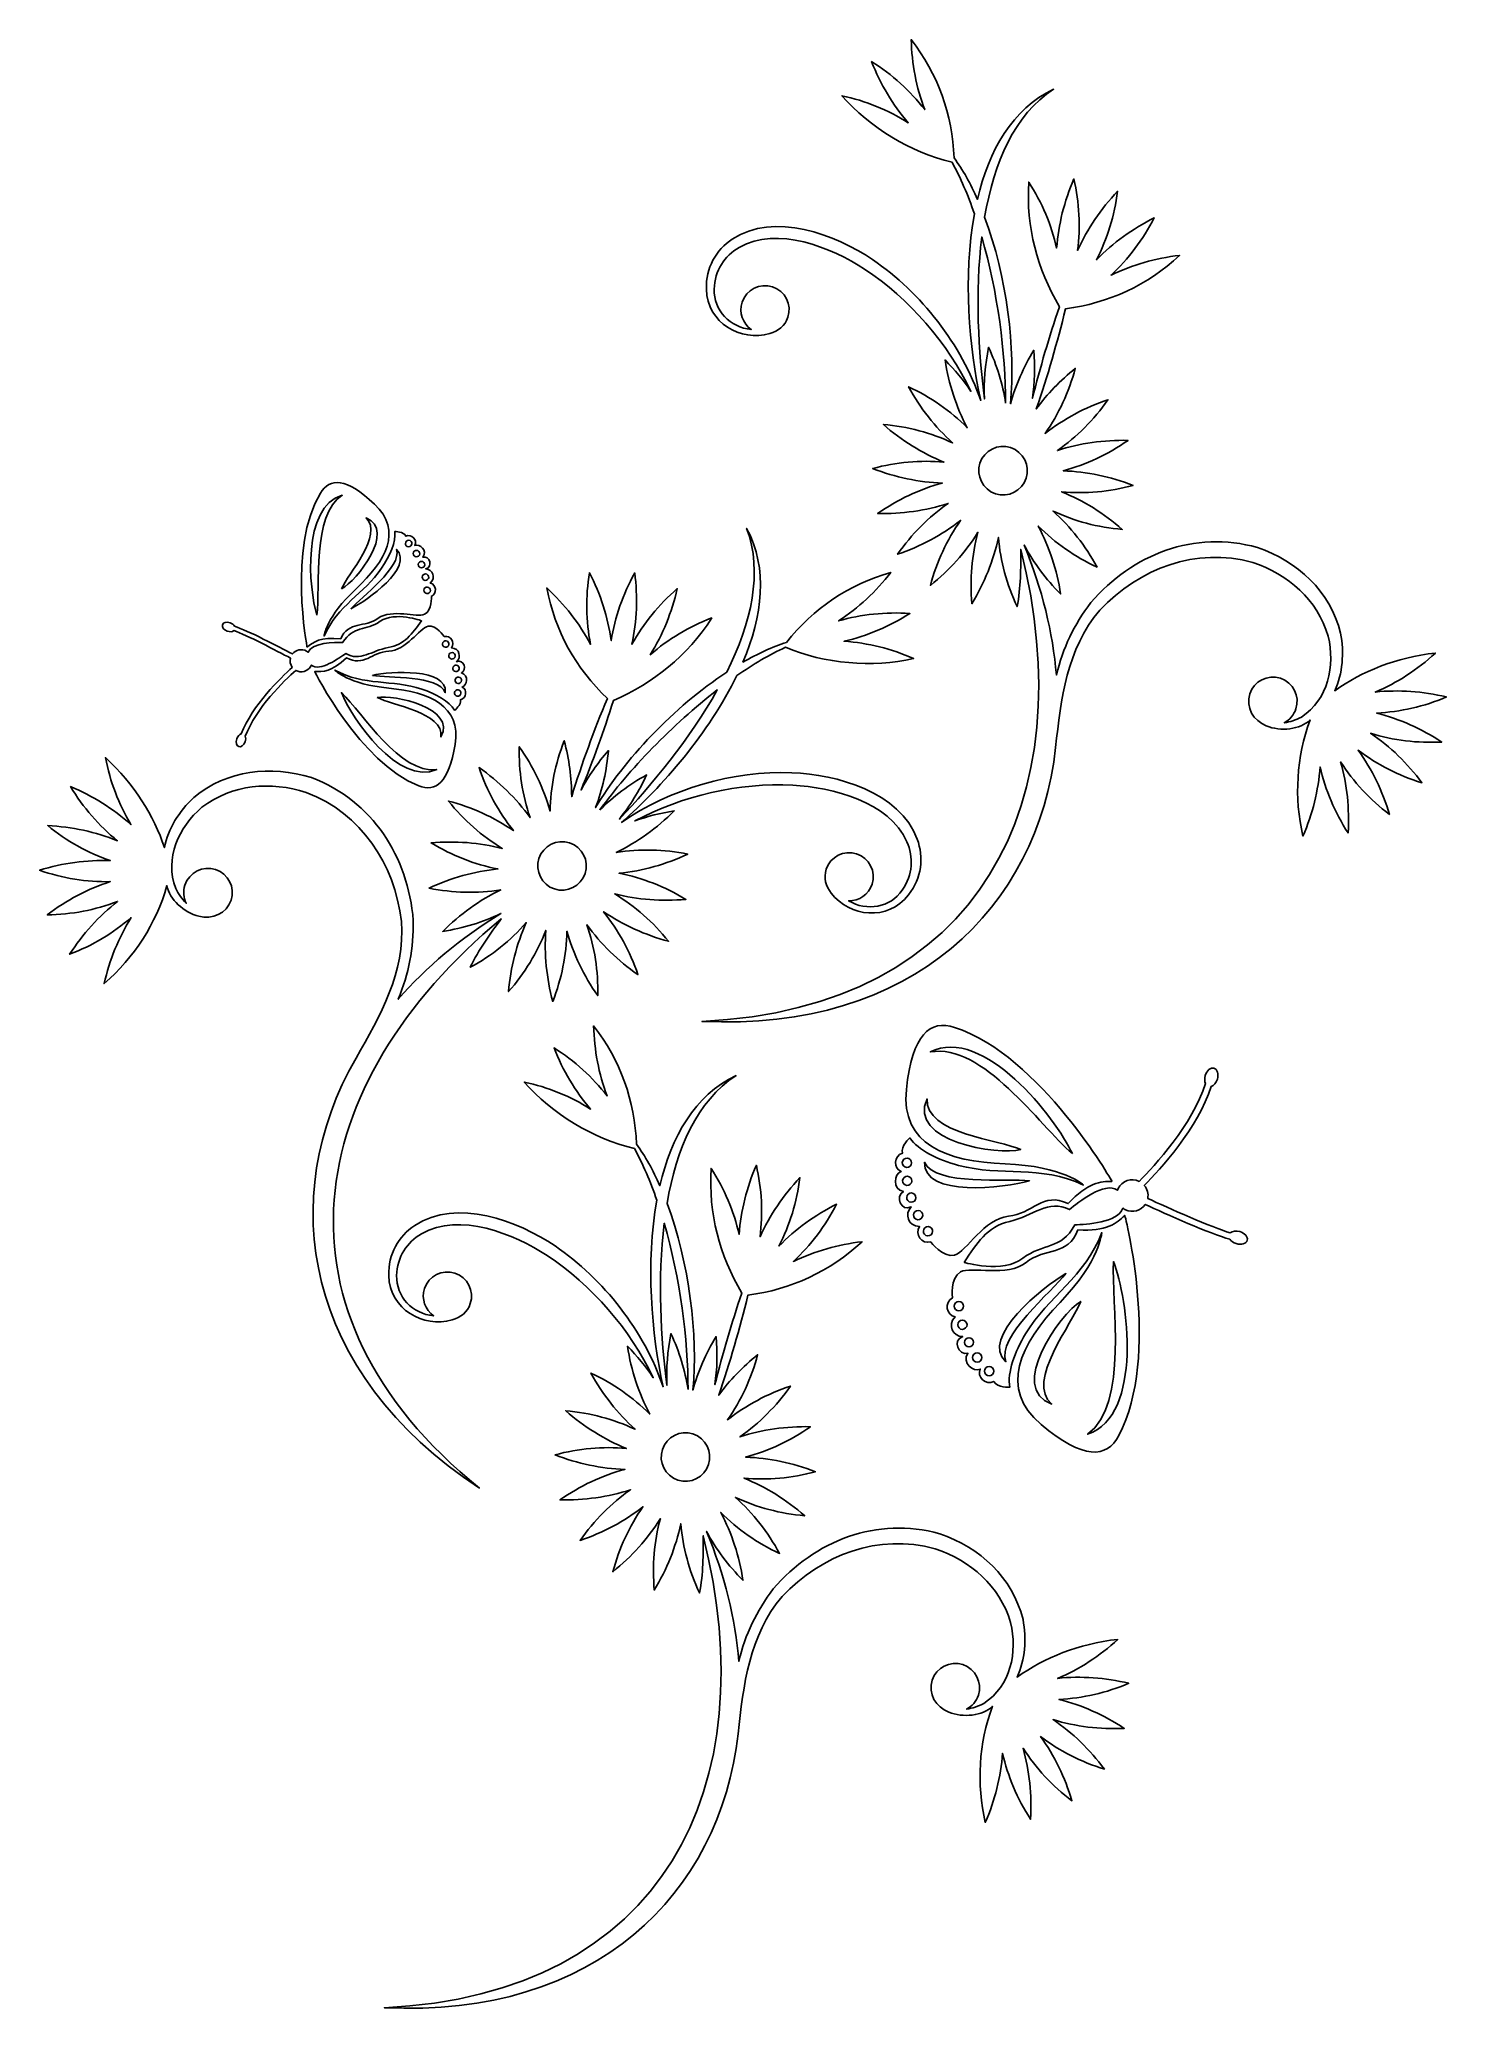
# Model space of a CAD drawing. Header units: centimetres. Extents: x -7.9 to 7.9, y -11.2 to 11.1.
import ezdxf

# ---------------------------------------------------------------- set-up
doc = ezdxf.new("R2010")
doc.units = ezdxf.units.CM
doc.header["$MEASUREMENT"] = 0
doc.layers.add('Camada 1', color=7, linetype='Continuous')

msp = doc.modelspace()

# ---------------------------------------------------------------- linework, layer by layer
at = {"layer": 'Camada 1'}
for points, knots in [([(6.0636, 3.90046), (6.20737, 3.8535), (6.28574, 3.69887), (6.23875, 3.5551), (6.23875, 3.5551), (6.21578, 3.48496), (6.16721, 3.43035), (6.10667, 3.39836), (6.10667, 3.39836), (6.17176, 3.40717), (6.23833, 3.42873), (6.30024, 3.46337), (6.30024, 3.46337), (6.60642, 3.66284), (6.68119, 4.03945), (6.60284, 4.37645), (6.60284, 4.37645), (6.47954, 4.78976), (6.15202, 5.0723), (5.7517, 5.2079), (5.7517, 5.2079), (5.10786, 5.38374), (4.47358, 5.1426), (4.02482, 4.66902), (4.02482, 4.66902), (3.65319, 4.22936), (3.58781, 3.66868), (3.52756, 3.12108), (3.52756, 3.12108), (3.32867, 1.31255), (1.91209, -0.09162), (-0.46304, 0.02916), (-0.46304, 0.02916), (2.68325, 0.17651), (3.84612, 2.52341), (3.13466, 5.35509), (3.13466, 5.35509), (3.13413, 5.1461), (3.13569, 4.92416), (3.0927, 4.70885), (3.0927, 4.70885), (2.97557, 4.9588), (2.90482, 5.22167), (2.88156, 5.48937), (2.88156, 5.48937), (2.82565, 5.22767), (2.72474, 4.97597), (2.58245, 4.742), (2.58245, 4.742), (2.55792, 5.01682), (2.58134, 5.28815), (2.65106, 5.54755), (2.65106, 5.54755), (2.50906, 5.32085), (2.32808, 5.11882), (2.11441, 4.94761), (2.11441, 4.94761), (2.18529, 5.21431), (2.30007, 5.46117), (2.4544, 5.68119), (2.4544, 5.68119), (2.24329, 5.51667), (2.00432, 5.38867), (1.74492, 5.3009), (1.74492, 5.3009), (1.9028, 5.52722), (2.09512, 5.71992), (2.31528, 5.87391), (2.31528, 5.87391), (2.06072, 5.79157), (1.79241, 5.75313), (1.51854, 5.75927), (1.51854, 5.75927), (1.74428, 5.91802), (1.99098, 6.0333), (2.25048, 6.10273), (2.25048, 6.10273), (1.98314, 6.11241), (1.71769, 6.16811), (1.46263, 6.26741), (1.46263, 6.26741), (1.72893, 6.33932), (2.00024, 6.36324), (2.26792, 6.33977), (2.26792, 6.33977), (2.01987, 6.44039), (1.78958, 6.58356), (1.58387, 6.76416), (1.58387, 6.76416), (1.85869, 6.74059), (2.12187, 6.67029), (2.36521, 6.5567), (2.36521, 6.5567), (2.16669, 6.73598), (1.99908, 6.94916), (1.86763, 7.18945), (1.86763, 7.18945), (2.11787, 7.07319), (2.34113, 6.91733), (2.53097, 6.72712), (2.53097, 6.72712), (2.40564, 6.96363), (2.32116, 7.22131), (2.27962, 7.49195), (2.27962, 7.49195), (2.38955, 7.38247), (2.48716, 7.26401), (2.57161, 7.13807), (2.57161, 7.13807), (2.31102, 7.68039), (1.87708, 8.185), (1.37212, 8.51642), (1.37212, 8.51642), (1.0021, 8.75933), (0.38432, 9.01016), (-0.04425, 8.76211), (-0.04425, 8.76211), (-0.20848, 8.66686), (-0.3187, 8.50253), (-0.32473, 8.29025), (-0.32473, 8.29025), (-0.33148, 8.05181), (-0.14516, 7.85903), (0.09305, 7.83612), (0.09305, 7.83612), (-0.00294, 7.90282), (-0.04821, 8.02691), (-0.01003, 8.1437), (-0.01003, 8.1437), (0.03664, 8.28628), (0.19015, 8.36423), (0.33276, 8.31756), (0.33276, 8.31756), (0.47542, 8.27089), (0.55329, 8.11738), (0.50659, 7.97471), (0.50659, 7.97471), (0.47386, 7.87462), (0.39988, 7.81824), (0.30104, 7.78977), (0.30104, 7.78977), (-0.02334, 7.69635), (-0.40172, 7.90587), (-0.41347, 8.2902), (-0.41347, 8.2902), (-0.42093, 8.53449), (-0.30369, 8.73293), (-0.12052, 8.85469), (-0.12052, 8.85469), (0.35099, 9.1678), (1.04518, 8.90848), (1.46259, 8.62477), (1.46259, 8.62477), (2.01152, 8.25155), (2.46819, 7.66327), (2.68182, 7.03611), (2.68182, 7.03611), (2.55085, 7.62923), (2.48238, 8.43663), (2.61147, 9.14106), (2.61147, 9.14106), (2.53821, 9.35259), (2.45396, 9.54995), (2.35855, 9.72306), (2.35855, 9.72306), (1.88968, 9.83363), (1.43153, 10.11536), (1.11525, 10.47421), (1.11525, 10.47421), (1.38502, 10.41576), (1.63688, 10.31263), (1.86402, 10.16888), (1.86402, 10.16888), (1.68979, 10.372), (1.55073, 10.60481), (1.45093, 10.85973), (1.45093, 10.85973), (1.68437, 10.71273), (1.88588, 10.52956), (2.05, 10.3168), (2.05, 10.3168), (1.95576, 10.56733), (1.90485, 10.83358), (1.89818, 11.10738), (1.89818, 11.10738), (2.19816, 10.72032), (2.36491, 10.26108), (2.38192, 9.77343), (2.38192, 9.77343), (2.48019, 9.63839), (2.56819, 9.47937), (2.64547, 9.30459), (2.64547, 9.30459), (2.77456, 9.85561), (3.03756, 10.32435), (3.50476, 10.54681), (3.50476, 10.54681), (3.06214, 10.26005), (2.83187, 9.71575), (2.72673, 9.10459), (2.72673, 9.10459), (2.97454, 8.44054), (3.08029, 7.61276), (3.0169, 6.99822), (3.0169, 6.99822), (3.07603, 7.20854), (3.16456, 7.41123), (3.28066, 7.60218), (3.28066, 7.60218), (3.29685, 7.41917), (3.29204, 7.23782), (3.26619, 7.06045), (3.26619, 7.06045), (3.35345, 7.40772), (3.45436, 7.75279), (3.56951, 8.09153), (3.56951, 8.09153), (3.32006, 8.52547), (3.19253, 8.98302), (3.22407, 9.49882), (3.22407, 9.49882), (3.37393, 9.26723), (3.47966, 9.01619), (3.53911, 8.7542), (3.53911, 8.7542), (3.55901, 9.02103), (3.62481, 9.28408), (3.73403, 9.53522), (3.73403, 9.53522), (3.7956, 9.26632), (3.80917, 8.99433), (3.77536, 8.72779), (3.77536, 8.72779), (3.88535, 8.97171), (4.03719, 9.1965), (4.22571, 9.39504), (4.22571, 9.39504), (4.19158, 9.12117), (4.1113, 8.86111), (3.9883, 8.62211), (3.9883, 8.62211), (4.17515, 8.81364), (4.39457, 8.97289), (4.63968, 9.09511), (4.63968, 9.09511), (4.51403, 8.84944), (4.34964, 8.63238), (4.15232, 8.45), (4.15232, 8.45), (4.39346, 8.56618), (4.65413, 8.64074), (4.92617, 8.67169), (4.92617, 8.67169), (4.56702, 8.33792), (4.12385, 8.13075), (3.63892, 8.07066), (3.63892, 8.07066), (3.54674, 7.68926), (3.43688, 7.31022), (3.30904, 6.93949), (3.30904, 6.93949), (3.43342, 7.10888), (3.58101, 7.26226), (3.7487, 7.39661), (3.7487, 7.39661), (3.67779, 7.12999), (3.56294, 6.88313), (3.4086, 6.66295), (3.4086, 6.66295), (3.61971, 6.82749), (3.85876, 6.95547), (4.11808, 7.04324), (4.11808, 7.04324), (3.96031, 6.81692), (3.7679, 6.6243), (3.54764, 6.47026), (3.54764, 6.47026), (3.8023, 6.55268), (4.07075, 6.59112), (4.34454, 6.58488), (4.34454, 6.58488), (4.11882, 6.42621), (3.8721, 6.31088), (3.61252, 6.2415), (3.61252, 6.2415), (3.88001, 6.23182), (4.14539, 6.17609), (4.40048, 6.07666), (4.40048, 6.07666), (4.1341, 6.00475), (3.86285, 5.9808), (3.59527, 6.00438), (3.59527, 6.00438), (3.84316, 5.90376), (4.0735, 5.76075), (4.27924, 5.57999), (4.27924, 5.57999), (4.00439, 5.60354), (3.74124, 5.67384), (3.49782, 5.78745), (3.49782, 5.78745), (3.69655, 5.60812), (3.86408, 5.39499), (3.99553, 5.15478), (3.99553, 5.15478), (3.74521, 5.27096), (3.52203, 5.42682), (3.33214, 5.61703), (3.33214, 5.61703), (3.45747, 5.38057), (3.54195, 5.123), (3.58341, 4.8522), (3.58341, 4.8522), (3.41783, 5.01717), (3.2803, 5.2024), (3.17317, 5.40333), (3.17317, 5.40333), (3.37576, 4.91033), (3.49575, 4.41585), (3.53642, 3.93722), (3.53642, 3.93722), (3.60841, 4.24279), (3.73589, 4.50597), (3.9247, 4.75415), (3.9247, 4.75415), (4.39563, 5.30197), (5.09323, 5.57425), (5.80398, 5.37632), (5.80398, 5.37632), (6.26036, 5.21913), (6.62123, 4.88684), (6.74288, 4.41011), (6.74288, 4.41011), (6.78463, 4.18789), (6.76659, 3.95569), (6.67597, 3.75902), (6.67597, 3.75902), (6.98492, 3.9796), (7.36952, 4.1346), (7.81199, 4.18524), (7.81199, 4.18524), (7.60995, 3.99736), (7.3813, 3.84943), (7.13368, 3.74537), (7.13368, 3.74537), (7.39993, 3.77223), (7.67036, 3.75331), (7.93669, 3.68952), (7.93669, 3.68952), (7.68261, 3.58194), (7.41718, 3.52124), (7.14881, 3.50804), (7.14881, 3.50804), (7.40815, 3.44229), (7.65591, 3.33191), (7.8843, 3.18088), (7.8843, 3.18088), (7.60882, 3.1668), (7.3386, 3.20054), (7.0819, 3.27997), (7.0819, 3.27997), (7.30307, 3.12945), (7.49806, 2.94107), (7.66115, 2.72104), (7.66115, 2.72104), (7.39747, 2.80192), (7.155, 2.92609), (6.94093, 3.08857), (6.94093, 3.08857), (7.0973, 2.87135), (7.21612, 2.62756), (7.29415, 2.36504), (7.29415, 2.36504), (7.07399, 2.53128), (6.88862, 2.73096), (6.7431, 2.95675), (6.7431, 2.95675), (6.81573, 2.69918), (6.84407, 2.42954), (6.82748, 2.15617), (6.82748, 2.15617), (6.67746, 2.38779), (6.57165, 2.63853), (6.51204, 2.90068), (6.51204, 2.90068), (6.49225, 2.63372), (6.42661, 2.37069), (6.31757, 2.11934), (6.31757, 2.11934), (6.21629, 2.5604), (6.24412, 3.00945), (6.39829, 3.42979), (6.39829, 3.42979), (6.28719, 3.32031), (6.06505, 3.29858), (5.90426, 3.36338), (5.90426, 3.36338), (5.76035, 3.42127), (5.66785, 3.571), (5.71836, 3.72525), (5.71836, 3.72525), (5.76526, 3.86906), (5.91996, 3.94758), (6.0636, 3.90046), (6.0636, 3.90046), (6.0636, 3.90046), (6.0636, 3.90046), (6.0636, 3.90046)], [0, 0, 0, 0, 0.00970874, 0.00970874, 0.00970874, 0.00970874, 0.01941748, 0.01941748, 0.01941748, 0.01941748, 0.02912621, 0.02912621, 0.02912621, 0.02912621, 0.03883495, 0.03883495, 0.03883495, 0.03883495, 0.04854369, 0.04854369, 0.04854369, 0.04854369, 0.05825243, 0.05825243, 0.05825243, 0.05825243, 0.06796117, 0.06796117, 0.06796117, 0.06796117, 0.0776699, 0.0776699, 0.0776699, 0.0776699, 0.08737864, 0.08737864, 0.08737864, 0.08737864, 0.09708738, 0.09708738, 0.09708738, 0.09708738, 0.10679612, 0.10679612, 0.10679612, 0.10679612, 0.11650485, 0.11650485, 0.11650485, 0.11650485, 0.12621359, 0.12621359, 0.12621359, 0.12621359, 0.13592233, 0.13592233, 0.13592233, 0.13592233, 0.14563107, 0.14563107, 0.14563107, 0.14563107, 0.15533981, 0.15533981, 0.15533981, 0.15533981, 0.16504854, 0.16504854, 0.16504854, 0.16504854, 0.17475728, 0.17475728, 0.17475728, 0.17475728, 0.18446602, 0.18446602, 0.18446602, 0.18446602, 0.19417476, 0.19417476, 0.19417476, 0.19417476, 0.2038835, 0.2038835, 0.2038835, 0.2038835, 0.21359223, 0.21359223, 0.21359223, 0.21359223, 0.22330097, 0.22330097, 0.22330097, 0.22330097, 0.23300971, 0.23300971, 0.23300971, 0.23300971, 0.24271845, 0.24271845, 0.24271845, 0.24271845, 0.25242718, 0.25242718, 0.25242718, 0.25242718, 0.26213592, 0.26213592, 0.26213592, 0.26213592, 0.27184466, 0.27184466, 0.27184466, 0.27184466, 0.2815534, 0.2815534, 0.2815534, 0.2815534, 0.29126214, 0.29126214, 0.29126214, 0.29126214, 0.30097087, 0.30097087, 0.30097087, 0.30097087, 0.31067961, 0.31067961, 0.31067961, 0.31067961, 0.32038835, 0.32038835, 0.32038835, 0.32038835, 0.33009709, 0.33009709, 0.33009709, 0.33009709, 0.33980583, 0.33980583, 0.33980583, 0.33980583, 0.34951456, 0.34951456, 0.34951456, 0.34951456, 0.3592233, 0.3592233, 0.3592233, 0.3592233, 0.36893204, 0.36893204, 0.36893204, 0.36893204, 0.37864078, 0.37864078, 0.37864078, 0.37864078, 0.38834951, 0.38834951, 0.38834951, 0.38834951, 0.39805825, 0.39805825, 0.39805825, 0.39805825, 0.40776699, 0.40776699, 0.40776699, 0.40776699, 0.41747573, 0.41747573, 0.41747573, 0.41747573, 0.42718447, 0.42718447, 0.42718447, 0.42718447, 0.4368932, 0.4368932, 0.4368932, 0.4368932, 0.44660194, 0.44660194, 0.44660194, 0.44660194, 0.45631068, 0.45631068, 0.45631068, 0.45631068, 0.46601942, 0.46601942, 0.46601942, 0.46601942, 0.47572816, 0.47572816, 0.47572816, 0.47572816, 0.48543689, 0.48543689, 0.48543689, 0.48543689, 0.49514563, 0.49514563, 0.49514563, 0.49514563, 0.50485437, 0.50485437, 0.50485437, 0.50485437, 0.51456311, 0.51456311, 0.51456311, 0.51456311, 0.52427184, 0.52427184, 0.52427184, 0.52427184, 0.53398058, 0.53398058, 0.53398058, 0.53398058, 0.54368932, 0.54368932, 0.54368932, 0.54368932, 0.55339806, 0.55339806, 0.55339806, 0.55339806, 0.5631068, 0.5631068, 0.5631068, 0.5631068, 0.57281553, 0.57281553, 0.57281553, 0.57281553, 0.58252427, 0.58252427, 0.58252427, 0.58252427, 0.59223301, 0.59223301, 0.59223301, 0.59223301, 0.60194175, 0.60194175, 0.60194175, 0.60194175, 0.61165049, 0.61165049, 0.61165049, 0.61165049, 0.62135922, 0.62135922, 0.62135922, 0.62135922, 0.63106796, 0.63106796, 0.63106796, 0.63106796, 0.6407767, 0.6407767, 0.6407767, 0.6407767, 0.65048544, 0.65048544, 0.65048544, 0.65048544, 0.66019417, 0.66019417, 0.66019417, 0.66019417, 0.66990291, 0.66990291, 0.66990291, 0.66990291, 0.67961165, 0.67961165, 0.67961165, 0.67961165, 0.68932039, 0.68932039, 0.68932039, 0.68932039, 0.69902913, 0.69902913, 0.69902913, 0.69902913, 0.70873786, 0.70873786, 0.70873786, 0.70873786, 0.7184466, 0.7184466, 0.7184466, 0.7184466, 0.72815534, 0.72815534, 0.72815534, 0.72815534, 0.73786408, 0.73786408, 0.73786408, 0.73786408, 0.74757282, 0.74757282, 0.74757282, 0.74757282, 0.75728155, 0.75728155, 0.75728155, 0.75728155, 0.76699029, 0.76699029, 0.76699029, 0.76699029, 0.77669903, 0.77669903, 0.77669903, 0.77669903, 0.78640777, 0.78640777, 0.78640777, 0.78640777, 0.7961165, 0.7961165, 0.7961165, 0.7961165, 0.80582524, 0.80582524, 0.80582524, 0.80582524, 0.81553398, 0.81553398, 0.81553398, 0.81553398, 0.82524272, 0.82524272, 0.82524272, 0.82524272, 0.83495146, 0.83495146, 0.83495146, 0.83495146, 0.84466019, 0.84466019, 0.84466019, 0.84466019, 0.85436893, 0.85436893, 0.85436893, 0.85436893, 0.86407767, 0.86407767, 0.86407767, 0.86407767, 0.87378641, 0.87378641, 0.87378641, 0.87378641, 0.88349515, 0.88349515, 0.88349515, 0.88349515, 0.89320388, 0.89320388, 0.89320388, 0.89320388, 0.90291262, 0.90291262, 0.90291262, 0.90291262, 0.91262136, 0.91262136, 0.91262136, 0.91262136, 0.9223301, 0.9223301, 0.9223301, 0.9223301, 0.93203883, 0.93203883, 0.93203883, 0.93203883, 0.94174757, 0.94174757, 0.94174757, 0.94174757, 0.95145631, 0.95145631, 0.95145631, 0.95145631, 0.96116505, 0.96116505, 0.96116505, 0.96116505, 0.97087379, 0.97087379, 0.97087379, 0.97087379, 0.98058252, 0.98058252, 0.98058252, 0.98058252, 1, 1, 1, 1]), ([(2.96353, 7.00384), (2.96424, 7.56693), (2.87288, 8.26389), (2.69392, 8.88093), (2.69392, 8.88093), (2.61708, 8.25085), (2.65706, 7.57598), (2.72482, 7.052), (2.72482, 7.052), (2.71622, 7.2456), (2.73149, 7.4411), (2.77041, 7.63541), (2.77041, 7.63541), (2.86561, 7.43204), (2.93022, 7.21995), (2.96353, 7.00384), (2.96353, 7.00384), (2.96353, 7.00384), (2.96353, 7.00384), (2.96353, 7.00384)], [0, 0, 0, 0, 0.16666667, 0.16666667, 0.16666667, 0.16666667, 0.33333333, 0.33333333, 0.33333333, 0.33333333, 0.5, 0.5, 0.5, 0.5, 0.66666667, 0.66666667, 0.66666667, 0.66666667, 1, 1, 1, 1]), ([(3.01915, 6.50335), (3.16292, 6.45631), (3.24135, 6.30168), (3.19433, 6.15799), (3.19433, 6.15799), (3.14737, 6.01429), (2.99272, 5.93577), (2.84886, 5.98281), (2.84886, 5.98281), (2.70516, 6.02985), (2.6268, 6.18455), (2.67379, 6.32825), (2.67379, 6.32825), (2.72078, 6.47195), (2.87545, 6.55032), (3.01915, 6.50335), (3.01915, 6.50335), (3.01915, 6.50335), (3.01915, 6.50335), (3.01915, 6.50335)], [0, 0, 0, 0, 0.16666667, 0.16666667, 0.16666667, 0.16666667, 0.33333333, 0.33333333, 0.33333333, 0.33333333, 0.5, 0.5, 0.5, 0.5, 0.66666667, 0.66666667, 0.66666667, 0.66666667, 1, 1, 1, 1]), ([(-4.91714, 4.25199), (-4.91714, 4.25199), (-5.13942, 5.37319), (-4.7676, 5.98993), (-4.7676, 5.98993), (-4.66235, 6.16429), (-4.47764, 6.16768), (-4.15819, 5.86547), (-4.15819, 5.86547), (-3.83881, 5.5634), (-4.0264, 5.22438), (-4.3661, 4.90924), (-4.3661, 4.90924), (-4.7058, 4.59425), (-4.72665, 4.37732), (-4.72665, 4.37732), (-4.72665, 4.37732), (-4.57504, 4.72326), (-4.27606, 4.85095), (-4.07821, 5.14157), (-4.07821, 5.14157), (-3.98428, 5.27952), (-3.91398, 5.44063), (-3.92814, 5.5571), (-3.92814, 5.5571), (-3.92814, 5.5571), (-3.83024, 5.55842), (-3.80426, 5.50365), (-3.80426, 5.50365), (-3.74092, 5.53331), (-3.66887, 5.46007), (-3.70322, 5.40033), (-3.70322, 5.40033), (-3.64943, 5.42308), (-3.55609, 5.34199), (-3.61252, 5.26854), (-3.61252, 5.26854), (-3.5359, 5.28521), (-3.49298, 5.1567), (-3.57971, 5.13556), (-3.57971, 5.13556), (-3.50309, 5.12895), (-3.46001, 5.03811), (-3.52841, 4.97485), (-3.52841, 4.97485), (-3.45803, 4.95768), (-3.44864, 4.85436), (-3.51661, 4.82515), (-3.51661, 4.82515), (-3.51661, 4.82515), (-3.50539, 4.66436), (-3.5922, 4.62245), (-3.5922, 4.62245), (-3.67901, 4.58033), (-3.95987, 4.68923), (-4.11507, 4.57752), (-4.11507, 4.57752), (-4.2702, 4.46597), (-4.45016, 4.55125), (-4.53925, 4.3449), (-4.53925, 4.3449), (-4.76751, 4.36941), (-4.84948, 4.31062), (-4.91714, 4.25199), (-4.91714, 4.25199), (-4.91714, 4.25199), (-4.91714, 4.25199), (-4.91714, 4.25199)], [0, 0, 0, 0, 0.05555556, 0.05555556, 0.05555556, 0.05555556, 0.11111111, 0.11111111, 0.11111111, 0.11111111, 0.16666667, 0.16666667, 0.16666667, 0.16666667, 0.22222222, 0.22222222, 0.22222222, 0.22222222, 0.27777778, 0.27777778, 0.27777778, 0.27777778, 0.33333333, 0.33333333, 0.33333333, 0.33333333, 0.38888889, 0.38888889, 0.38888889, 0.38888889, 0.44444444, 0.44444444, 0.44444444, 0.44444444, 0.5, 0.5, 0.5, 0.5, 0.55555556, 0.55555556, 0.55555556, 0.55555556, 0.61111111, 0.61111111, 0.61111111, 0.61111111, 0.66666667, 0.66666667, 0.66666667, 0.66666667, 0.72222222, 0.72222222, 0.72222222, 0.72222222, 0.77777778, 0.77777778, 0.77777778, 0.77777778, 0.83333333, 0.83333333, 0.83333333, 0.83333333, 0.88888889, 0.88888889, 0.88888889, 0.88888889, 1, 1, 1, 1]), ([(-4.80691, 4.61129), (-4.76802, 4.93244), (-4.8643, 5.7482), (-4.52209, 5.96543), (-4.52209, 5.96543), (-4.97571, 5.83774), (-4.9019, 4.91231), (-4.80691, 4.61129), (-4.80691, 4.61129), (-4.80691, 4.61129), (-4.80691, 4.61129), (-4.80691, 4.61129)], [0, 0, 0, 0, 0.25, 0.25, 0.25, 0.25, 0.5, 0.5, 0.5, 0.5, 1, 1, 1, 1]), ([(-5.95102, 1.74239), (-6.09464, 1.78943), (-6.24934, 1.7109), (-6.29638, 1.56729), (-6.29638, 1.56729), (-6.31927, 1.4972), (-6.31223, 1.42426), (-6.28252, 1.36277), (-6.28252, 1.36277), (-6.32964, 1.40836), (-6.37081, 1.46508), (-6.40015, 1.52951), (-6.40015, 1.52951), (-6.52932, 1.87148), (-6.36713, 2.21941), (-6.10485, 2.44494), (-6.10485, 2.44494), (-5.76094, 2.70561), (-5.32989, 2.73995), (-4.92685, 2.61284), (-4.92685, 2.61284), (-4.30344, 2.37434), (-3.93429, 1.80486), (-3.85211, 1.15766), (-3.85211, 1.15766), (-3.81197, 0.58341), (-4.09055, 0.09253), (-4.36551, -0.38486), (-4.36551, -0.38486), (-5.27367, -1.96149), (-4.96061, -3.93131), (-2.97301, -5.23729), (-2.97301, -5.23729), (-5.42419, -3.25929), (-4.97559, -0.67876), (-2.7284, 1.18534), (-2.7284, 1.18534), (-2.85162, 1.01648), (-2.98386, 0.83821), (-3.07638, 0.63919), (-3.07638, 0.63919), (-2.83429, 0.77156), (-2.62183, 0.9419), (-2.4449, 1.14409), (-2.4449, 1.14409), (-2.55446, 0.89993), (-2.62169, 0.63728), (-2.64532, 0.36444), (-2.64532, 0.36444), (-2.46302, 0.57161), (-2.32168, 0.80447), (-2.22461, 1.05487), (-2.22461, 1.05487), (-2.2439, 0.78804), (-2.21733, 0.51811), (-2.14616, 0.25371), (-2.14616, 0.25371), (-2.04583, 0.51078), (-1.99257, 0.77785), (-1.98707, 1.04651), (-1.98707, 1.04651), (-1.91389, 0.78902), (-1.7967, 0.54454), (-1.63922, 0.32044), (-1.63922, 0.32044), (-1.63284, 0.59629), (-1.67415, 0.8654), (-1.76082, 1.11983), (-1.76082, 1.11983), (-1.60421, 0.90282), (-1.41041, 0.71319), (-1.18577, 0.55645), (-1.18577, 0.55645), (-1.27411, 0.81786), (-1.40506, 1.05664), (-1.57338, 1.26609), (-1.57338, 1.26609), (-1.3519, 1.11581), (-1.10496, 1.00397), (-0.84033, 0.93335), (-0.84033, 0.93335), (-1.01279, 1.14883), (-1.21747, 1.32848), (-1.44731, 1.4676), (-1.44731, 1.4676), (-1.18773, 1.40222), (-0.91746, 1.38158), (-0.64475, 1.40582), (-0.64475, 1.40582), (-0.88031, 1.54914), (-1.13418, 1.64791), (-1.3977, 1.70012), (-1.3977, 1.70012), (-1.13153, 1.72743), (-0.87033, 1.80037), (-0.62236, 1.91652), (-0.62236, 1.91652), (-0.89287, 1.97076), (-1.16513, 1.97669), (-1.43064, 1.93554), (-1.43064, 1.93554), (-1.18984, 2.05222), (-0.96947, 2.21015), (-0.77603, 2.40409), (-0.77603, 2.40409), (-0.92941, 2.38067), (-1.07803, 2.34273), (-1.22077, 2.29101), (-1.22077, 2.29101), (-0.69004, 2.57472), (-0.04181, 2.7253), (0.56152, 2.69434), (0.56152, 2.69434), (1.00351, 2.67159), (1.65012, 2.50897), (1.8493, 2.05558), (1.8493, 2.05558), (1.92563, 1.88164), (1.91725, 1.68403), (1.79683, 1.50922), (1.79683, 1.50922), (1.66144, 1.31277), (1.3971, 1.26742), (1.1913, 1.38965), (1.1913, 1.38965), (1.30822, 1.38679), (1.41813, 1.46011), (1.45631, 1.57695), (1.45631, 1.57695), (1.50301, 1.71953), (1.42512, 1.87312), (1.28248, 1.9198), (1.28248, 1.9198), (1.13987, 1.96631), (0.98631, 1.88853), (0.93969, 1.74586), (0.93969, 1.74586), (0.90691, 1.64569), (0.93339, 1.55652), (0.99628, 1.47522), (0.99628, 1.47522), (1.20279, 1.20802), (1.63176, 1.15365), (1.86832, 1.45673), (1.86832, 1.45673), (2.01879, 1.64937), (2.04138, 1.87871), (1.9655, 2.08522), (1.9655, 2.08522), (1.77021, 2.61645), (1.05689, 2.81732), (0.55252, 2.83508), (0.55252, 2.83508), (-0.11095, 2.85842), (-0.82686, 2.65352), (-1.36992, 2.27382), (-1.36992, 2.27382), (-0.91367, 2.67495), (-0.38146, 3.28596), (-0.06928, 3.93059), (-0.06928, 3.93059), (0.11468, 4.05799), (0.29934, 4.16726), (0.47862, 4.25055), (0.47862, 4.25055), (0.92225, 4.06283), (1.45832, 4.01938), (1.92552, 4.12191), (1.92552, 4.12191), (1.67337, 4.23412), (1.40924, 4.29974), (1.14116, 4.31799), (1.14116, 4.31799), (1.40167, 4.37898), (1.65133, 4.48465), (1.88255, 4.63144), (1.88255, 4.63144), (1.6073, 4.65068), (1.33648, 4.62205), (1.07832, 4.54733), (1.07832, 4.54733), (1.3024, 4.6938), (1.50089, 4.87846), (1.66805, 5.09536), (1.66805, 5.09536), (1.19736, 4.96032), (0.79138, 4.68838), (0.48954, 4.305), (0.48954, 4.305), (0.3305, 4.25415), (0.16556, 4.17781), (-0.00018, 4.08249), (-0.00018, 4.08249), (0.22138, 4.60324), (0.2861, 5.13704), (0.04065, 5.59241), (0.04065, 5.59241), (0.22829, 5.09949), (0.09253, 4.52442), (-0.18377, 3.96909), (-0.18377, 3.96909), (-0.77599, 3.57978), (-1.35053, 2.97449), (-1.6625, 2.44141), (-1.6625, 2.44141), (-1.58582, 2.64588), (-1.53751, 2.86178), (-1.51835, 3.08443), (-1.51835, 3.08443), (-1.63966, 2.94632), (-1.74277, 2.79704), (-1.82688, 2.63882), (-1.82688, 2.63882), (-1.69207, 2.97045), (-1.56957, 3.3084), (-1.46223, 3.64979), (-1.46223, 3.64979), (-1.00466, 3.85265), (-0.63136, 4.14633), (-0.35209, 4.58107), (-0.35209, 4.58107), (-0.6099, 4.48272), (-0.8435, 4.34287), (-1.04617, 4.16636), (-1.04617, 4.16636), (-0.90462, 4.39348), (-0.8023, 4.64462), (-0.7419, 4.91188), (-0.7419, 4.91188), (-0.95055, 4.73112), (-1.12219, 4.51971), (-1.25244, 4.28471), (-1.25244, 4.28471), (-1.19696, 4.54649), (-1.18669, 4.81758), (-1.2214, 5.08918), (-1.2214, 5.08918), (-1.35578, 4.8482), (-1.44471, 4.59076), (-1.4867, 4.3253), (-1.4867, 4.3253), (-1.52419, 4.59031), (-1.60706, 4.84846), (-1.7326, 5.0919), (-1.7326, 5.0919), (-1.77642, 4.81941), (-1.77202, 4.54715), (-1.72056, 4.28339), (-1.72056, 4.28339), (-1.84648, 4.51956), (-2.01277, 4.73382), (-2.21393, 4.9195), (-2.21393, 4.9195), (-2.12146, 4.43793), (-1.88624, 4.00899), (-1.53054, 3.67397), (-1.53054, 3.67397), (-1.68156, 3.31189), (-1.8169, 2.94113), (-1.93279, 2.56642), (-1.93279, 2.56642), (-1.93308, 2.77666), (-1.96147, 2.9875), (-2.0174, 3.19504), (-2.0174, 3.19504), (-2.11778, 2.93805), (-2.17094, 2.67098), (-2.17649, 2.40216), (-2.17649, 2.40216), (-2.24967, 2.65976), (-2.36686, 2.90413), (-2.52428, 3.12826), (-2.52428, 3.12826), (-2.53066, 2.85246), (-2.48928, 2.58327), (-2.40268, 2.32893), (-2.40268, 2.32893), (-2.55942, 2.54586), (-2.75317, 2.73557), (-2.97773, 2.89225), (-2.97773, 2.89225), (-2.88936, 2.63092), (-2.7586, 2.39206), (-2.59012, 2.18277), (-2.59012, 2.18277), (-2.8116, 2.33292), (-3.05854, 2.44489), (-3.32323, 2.51535), (-3.32323, 2.51535), (-3.15077, 2.30003), (-2.94609, 2.12038), (-2.71625, 1.98124), (-2.71625, 1.98124), (-2.97567, 2.04657), (-3.2461, 2.06731), (-3.51886, 2.04302), (-3.51886, 2.04302), (-3.28314, 1.89962), (-3.02943, 1.80077), (-2.76586, 1.74867), (-2.76586, 1.74867), (-3.03203, 1.72129), (-3.29323, 1.64834), (-3.54127, 1.53224), (-3.54127, 1.53224), (-3.27063, 1.47808), (-2.99842, 1.47207), (-2.73276, 1.51316), (-2.73276, 1.51316), (-2.97369, 1.39664), (-3.19409, 1.23855), (-3.38745, 1.04466), (-3.38745, 1.04466), (-3.15636, 1.08003), (-2.93599, 1.14814), (-2.73086, 1.24691), (-2.73086, 1.24691), (-3.18571, 0.96878), (-3.57464, 0.64083), (-3.89029, 0.2788), (-3.89029, 0.2788), (-3.76766, 0.56778), (-3.71503, 0.85546), (-3.72069, 1.16722), (-3.72069, 1.16722), (-3.77691, 1.88744), (-4.17884, 2.51929), (-4.86925, 2.77967), (-4.86925, 2.77967), (-5.33034, 2.92249), (-5.81778, 2.86759), (-6.19762, 2.55496), (-6.19762, 2.55496), (-6.36251, 2.40042), (-6.48522, 2.2024), (-6.5283, 1.99002), (-6.5283, 1.99002), (-6.64726, 2.35057), (-6.86604, 2.70289), (-7.19296, 3.00525), (-7.19296, 3.00525), (-7.14108, 2.73432), (-7.044, 2.47981), (-6.9056, 2.24952), (-6.9056, 2.24952), (-7.1047, 2.42843), (-7.33401, 2.573), (-7.58661, 2.67897), (-7.58661, 2.67897), (-7.44506, 2.44201), (-7.26681, 2.2363), (-7.058, 2.06694), (-7.058, 2.06694), (-7.30618, 2.16719), (-7.57127, 2.22458), (-7.84477, 2.23765), (-7.84477, 2.23765), (-7.63077, 2.0635), (-7.39286, 1.93105), (-7.13878, 1.84342), (-7.13878, 1.84342), (-7.40619, 1.85268), (-7.67493, 1.8159), (-7.9365, 1.73481), (-7.9365, 1.73481), (-7.67583, 1.64411), (-7.40694, 1.60109), (-7.13828, 1.60572), (-7.13828, 1.60572), (-7.39278, 1.52296), (-7.63263, 1.39649), (-7.85072, 1.23073), (-7.85072, 1.23073), (-7.57479, 1.23475), (-7.30745, 1.28629), (-7.05647, 1.38242), (-7.05647, 1.38242), (-7.26732, 1.21774), (-7.44946, 1.01682), (-7.59762, 0.78653), (-7.59762, 0.78653), (-7.33981, 0.88472), (-7.10616, 1.02452), (-6.90325, 1.20074), (-6.90325, 1.20074), (-7.04509, 0.97383), (-7.14754, 0.72269), (-7.20794, 0.45557), (-7.20794, 0.45557), (-6.86573, 0.75156), (-6.62276, 1.13028), (-6.49888, 1.56047), (-6.49888, 1.56047), (-6.47393, 1.40651), (-6.30748, 1.25768), (-6.1395, 1.21498), (-6.1395, 1.21498), (-5.98914, 1.17667), (-5.82621, 1.24279), (-5.77572, 1.39696), (-5.77572, 1.39696), (-5.72888, 1.5408), (-5.80727, 1.69542), (-5.95102, 1.74239), (-5.95102, 1.74239), (-5.95102, 1.74239), (-5.95102, 1.74239), (-5.95102, 1.74239)], [0, 0, 0, 0, 0.00970874, 0.00970874, 0.00970874, 0.00970874, 0.01941748, 0.01941748, 0.01941748, 0.01941748, 0.02912621, 0.02912621, 0.02912621, 0.02912621, 0.03883495, 0.03883495, 0.03883495, 0.03883495, 0.04854369, 0.04854369, 0.04854369, 0.04854369, 0.05825243, 0.05825243, 0.05825243, 0.05825243, 0.06796117, 0.06796117, 0.06796117, 0.06796117, 0.0776699, 0.0776699, 0.0776699, 0.0776699, 0.08737864, 0.08737864, 0.08737864, 0.08737864, 0.09708738, 0.09708738, 0.09708738, 0.09708738, 0.10679612, 0.10679612, 0.10679612, 0.10679612, 0.11650485, 0.11650485, 0.11650485, 0.11650485, 0.12621359, 0.12621359, 0.12621359, 0.12621359, 0.13592233, 0.13592233, 0.13592233, 0.13592233, 0.14563107, 0.14563107, 0.14563107, 0.14563107, 0.15533981, 0.15533981, 0.15533981, 0.15533981, 0.16504854, 0.16504854, 0.16504854, 0.16504854, 0.17475728, 0.17475728, 0.17475728, 0.17475728, 0.18446602, 0.18446602, 0.18446602, 0.18446602, 0.19417476, 0.19417476, 0.19417476, 0.19417476, 0.2038835, 0.2038835, 0.2038835, 0.2038835, 0.21359223, 0.21359223, 0.21359223, 0.21359223, 0.22330097, 0.22330097, 0.22330097, 0.22330097, 0.23300971, 0.23300971, 0.23300971, 0.23300971, 0.24271845, 0.24271845, 0.24271845, 0.24271845, 0.25242718, 0.25242718, 0.25242718, 0.25242718, 0.26213592, 0.26213592, 0.26213592, 0.26213592, 0.27184466, 0.27184466, 0.27184466, 0.27184466, 0.2815534, 0.2815534, 0.2815534, 0.2815534, 0.29126214, 0.29126214, 0.29126214, 0.29126214, 0.30097087, 0.30097087, 0.30097087, 0.30097087, 0.31067961, 0.31067961, 0.31067961, 0.31067961, 0.32038835, 0.32038835, 0.32038835, 0.32038835, 0.33009709, 0.33009709, 0.33009709, 0.33009709, 0.33980583, 0.33980583, 0.33980583, 0.33980583, 0.34951456, 0.34951456, 0.34951456, 0.34951456, 0.3592233, 0.3592233, 0.3592233, 0.3592233, 0.36893204, 0.36893204, 0.36893204, 0.36893204, 0.37864078, 0.37864078, 0.37864078, 0.37864078, 0.38834951, 0.38834951, 0.38834951, 0.38834951, 0.39805825, 0.39805825, 0.39805825, 0.39805825, 0.40776699, 0.40776699, 0.40776699, 0.40776699, 0.41747573, 0.41747573, 0.41747573, 0.41747573, 0.42718447, 0.42718447, 0.42718447, 0.42718447, 0.4368932, 0.4368932, 0.4368932, 0.4368932, 0.44660194, 0.44660194, 0.44660194, 0.44660194, 0.45631068, 0.45631068, 0.45631068, 0.45631068, 0.46601942, 0.46601942, 0.46601942, 0.46601942, 0.47572816, 0.47572816, 0.47572816, 0.47572816, 0.48543689, 0.48543689, 0.48543689, 0.48543689, 0.49514563, 0.49514563, 0.49514563, 0.49514563, 0.50485437, 0.50485437, 0.50485437, 0.50485437, 0.51456311, 0.51456311, 0.51456311, 0.51456311, 0.52427184, 0.52427184, 0.52427184, 0.52427184, 0.53398058, 0.53398058, 0.53398058, 0.53398058, 0.54368932, 0.54368932, 0.54368932, 0.54368932, 0.55339806, 0.55339806, 0.55339806, 0.55339806, 0.5631068, 0.5631068, 0.5631068, 0.5631068, 0.57281553, 0.57281553, 0.57281553, 0.57281553, 0.58252427, 0.58252427, 0.58252427, 0.58252427, 0.59223301, 0.59223301, 0.59223301, 0.59223301, 0.60194175, 0.60194175, 0.60194175, 0.60194175, 0.61165049, 0.61165049, 0.61165049, 0.61165049, 0.62135922, 0.62135922, 0.62135922, 0.62135922, 0.63106796, 0.63106796, 0.63106796, 0.63106796, 0.6407767, 0.6407767, 0.6407767, 0.6407767, 0.65048544, 0.65048544, 0.65048544, 0.65048544, 0.66019417, 0.66019417, 0.66019417, 0.66019417, 0.66990291, 0.66990291, 0.66990291, 0.66990291, 0.67961165, 0.67961165, 0.67961165, 0.67961165, 0.68932039, 0.68932039, 0.68932039, 0.68932039, 0.69902913, 0.69902913, 0.69902913, 0.69902913, 0.70873786, 0.70873786, 0.70873786, 0.70873786, 0.7184466, 0.7184466, 0.7184466, 0.7184466, 0.72815534, 0.72815534, 0.72815534, 0.72815534, 0.73786408, 0.73786408, 0.73786408, 0.73786408, 0.74757282, 0.74757282, 0.74757282, 0.74757282, 0.75728155, 0.75728155, 0.75728155, 0.75728155, 0.76699029, 0.76699029, 0.76699029, 0.76699029, 0.77669903, 0.77669903, 0.77669903, 0.77669903, 0.78640777, 0.78640777, 0.78640777, 0.78640777, 0.7961165, 0.7961165, 0.7961165, 0.7961165, 0.80582524, 0.80582524, 0.80582524, 0.80582524, 0.81553398, 0.81553398, 0.81553398, 0.81553398, 0.82524272, 0.82524272, 0.82524272, 0.82524272, 0.83495146, 0.83495146, 0.83495146, 0.83495146, 0.84466019, 0.84466019, 0.84466019, 0.84466019, 0.85436893, 0.85436893, 0.85436893, 0.85436893, 0.86407767, 0.86407767, 0.86407767, 0.86407767, 0.87378641, 0.87378641, 0.87378641, 0.87378641, 0.88349515, 0.88349515, 0.88349515, 0.88349515, 0.89320388, 0.89320388, 0.89320388, 0.89320388, 0.90291262, 0.90291262, 0.90291262, 0.90291262, 0.91262136, 0.91262136, 0.91262136, 0.91262136, 0.9223301, 0.9223301, 0.9223301, 0.9223301, 0.93203883, 0.93203883, 0.93203883, 0.93203883, 0.94174757, 0.94174757, 0.94174757, 0.94174757, 0.95145631, 0.95145631, 0.95145631, 0.95145631, 0.96116505, 0.96116505, 0.96116505, 0.96116505, 0.97087379, 0.97087379, 0.97087379, 0.97087379, 0.98058252, 0.98058252, 0.98058252, 0.98058252, 1, 1, 1, 1]), ([(-4.52857, 4.91114), (-4.36117, 4.99774), (-3.90773, 5.56752), (-4.25234, 5.70915), (-4.25234, 5.70915), (-4.05176, 5.51961), (-4.46062, 5.07444), (-4.52857, 4.91114), (-4.52857, 4.91114), (-4.52857, 4.91114), (-4.52857, 4.91114), (-4.52857, 4.91114)], [0, 0, 0, 0, 0.25, 0.25, 0.25, 0.25, 0.5, 0.5, 0.5, 0.5, 1, 1, 1, 1]), ([(-3.78803, 5.3875), (-3.76975, 5.37877), (-3.74795, 5.38655), (-3.73916, 5.40491), (-3.73916, 5.40491), (-3.73043, 5.42311), (-3.73826, 5.44497), (-3.75646, 5.45357), (-3.75646, 5.45357), (-3.77474, 5.46238), (-3.79668, 5.45468), (-3.80541, 5.43632), (-3.80541, 5.43632), (-3.81409, 5.41811), (-3.80639, 5.39618), (-3.78803, 5.3875), (-3.78803, 5.3875), (-3.78803, 5.3875), (-3.78803, 5.3875), (-3.78803, 5.3875)], [0, 0, 0, 0, 0.16666667, 0.16666667, 0.16666667, 0.16666667, 0.33333333, 0.33333333, 0.33333333, 0.33333333, 0.5, 0.5, 0.5, 0.5, 0.66666667, 0.66666667, 0.66666667, 0.66666667, 1, 1, 1, 1]), ([(-4.42443, 4.68482), (-4.23832, 4.77729), (-3.71191, 5.15311), (-3.90897, 5.35374), (-3.90897, 5.35374), (-3.84401, 5.15525), (-4.30812, 4.81796), (-4.42443, 4.68482), (-4.42443, 4.68482), (-4.42443, 4.68482), (-4.42443, 4.68482), (-4.42443, 4.68482)], [0, 0, 0, 0, 0.25, 0.25, 0.25, 0.25, 0.5, 0.5, 0.5, 0.5, 1, 1, 1, 1]), ([(-3.70034, 5.2742), (-3.682, 5.26555), (-3.66012, 5.27333), (-3.65147, 5.29145), (-3.65147, 5.29145), (-3.64274, 5.30979), (-3.65052, 5.33167), (-3.66877, 5.34048), (-3.66877, 5.34048), (-3.68711, 5.34916), (-3.70899, 5.34135), (-3.71764, 5.3231), (-3.71764, 5.3231), (-3.72638, 5.30479), (-3.71852, 5.28294), (-3.70034, 5.2742), (-3.70034, 5.2742), (-3.70034, 5.2742), (-3.70034, 5.2742), (-3.70034, 5.2742)], [0, 0, 0, 0, 0.16666667, 0.16666667, 0.16666667, 0.16666667, 0.33333333, 0.33333333, 0.33333333, 0.33333333, 0.5, 0.5, 0.5, 0.5, 0.66666667, 0.66666667, 0.66666667, 0.66666667, 1, 1, 1, 1]), ([(-3.64258, 5.15041), (-3.62432, 5.1416), (-3.60244, 5.14938), (-3.59379, 5.16771), (-3.59379, 5.16771), (-3.58506, 5.18591), (-3.59284, 5.20779), (-3.61109, 5.21661), (-3.61109, 5.21661), (-3.62937, 5.22518), (-3.65125, 5.21748), (-3.65999, 5.19915), (-3.65999, 5.19915), (-3.66862, 5.18091), (-3.66087, 5.15906), (-3.64258, 5.15041), (-3.64258, 5.15041), (-3.64258, 5.15041), (-3.64258, 5.15041), (-3.64258, 5.15041)], [0, 0, 0, 0, 0.16666667, 0.16666667, 0.16666667, 0.16666667, 0.33333333, 0.33333333, 0.33333333, 0.33333333, 0.5, 0.5, 0.5, 0.5, 0.66666667, 0.66666667, 0.66666667, 0.66666667, 1, 1, 1, 1]), ([(-3.59832, 5.00787), (-3.58004, 4.99922), (-3.5581, 5.00692), (-3.54945, 5.02533), (-3.54945, 5.02533), (-3.54077, 5.04353), (-3.5485, 5.06541), (-3.5667, 5.07407), (-3.5667, 5.07407), (-3.58512, 5.08272), (-3.60692, 5.07502), (-3.61565, 5.05674), (-3.61565, 5.05674), (-3.62438, 5.03849), (-3.61652, 5.01653), (-3.59832, 5.00787), (-3.59832, 5.00787), (-3.59832, 5.00787), (-3.59832, 5.00787), (-3.59832, 5.00787)], [0, 0, 0, 0, 0.16666667, 0.16666667, 0.16666667, 0.16666667, 0.33333333, 0.33333333, 0.33333333, 0.33333333, 0.5, 0.5, 0.5, 0.5, 0.66666667, 0.66666667, 0.66666667, 0.66666667, 1, 1, 1, 1]), ([(-3.57953, 4.8595), (-3.56125, 4.85082), (-3.53931, 4.8586), (-3.53063, 4.8768), (-3.53063, 4.8768), (-3.52182, 4.895), (-3.5296, 4.91694), (-3.54788, 4.92567), (-3.54788, 4.92567), (-3.56616, 4.93435), (-3.5881, 4.92662), (-3.5967, 4.90837), (-3.5967, 4.90837), (-3.6056, 4.89), (-3.5979, 4.86815), (-3.57953, 4.8595), (-3.57953, 4.8595), (-3.57953, 4.8595), (-3.57953, 4.8595), (-3.57953, 4.8595)], [0, 0, 0, 0, 0.16666667, 0.16666667, 0.16666667, 0.16666667, 0.33333333, 0.33333333, 0.33333333, 0.33333333, 0.5, 0.5, 0.5, 0.5, 0.66666667, 0.66666667, 0.66666667, 0.66666667, 1, 1, 1, 1]), ([(-3.626, 4.54893), (-3.626, 4.54893), (-3.92638, 4.65841), (-4.09185, 4.54364), (-4.09185, 4.54364), (-4.25732, 4.42887), (-4.39691, 4.49845), (-4.5169, 4.30374), (-4.5169, 4.30374), (-4.60887, 4.30353), (-4.85713, 4.3075), (-4.90512, 4.19373), (-4.90512, 4.19373), (-4.91099, 4.19865), (-4.91729, 4.20312), (-4.92428, 4.20701), (-4.92428, 4.20701), (-4.97894, 4.23754), (-5.04668, 4.22262), (-5.08382, 4.17449), (-5.08382, 4.17449), (-5.23786, 4.25625), (-5.58827, 4.43905), (-5.73586, 4.48829), (-5.73586, 4.48829), (-5.74483, 4.50414), (-5.76274, 4.51845), (-5.78563, 4.5266), (-5.78563, 4.5266), (-5.82503, 4.54062), (-5.86437, 4.53086), (-5.87355, 4.50472), (-5.87355, 4.50472), (-5.88286, 4.47874), (-5.85844, 4.4463), (-5.8191, 4.43236), (-5.8191, 4.43236), (-5.7896, 4.4218), (-5.75989, 4.42479), (-5.74314, 4.43808), (-5.74314, 4.43808), (-5.60495, 4.39067), (-5.25784, 4.20911), (-5.10629, 4.12854), (-5.10629, 4.12854), (-5.11555, 4.09176), (-5.1074, 4.05282), (-5.08494, 4.02302), (-5.08494, 4.02302), (-5.21549, 3.90573), (-5.53685, 3.59458), (-5.6603, 3.27226), (-5.6603, 3.27226), (-5.68091, 3.26713), (-5.70155, 3.24599), (-5.71189, 3.21678), (-5.71189, 3.21678), (-5.72562, 3.17746), (-5.71586, 3.13812), (-5.68972, 3.12902), (-5.68972, 3.12902), (-5.66368, 3.11979), (-5.63125, 3.14429), (-5.61744, 3.18363), (-5.61744, 3.18363), (-5.60945, 3.20623), (-5.60929, 3.22882), (-5.61561, 3.2457), (-5.61561, 3.2457), (-5.49702, 3.56479), (-5.17156, 3.87705), (-5.0462, 3.98918), (-5.0462, 3.98918), (-4.98609, 3.9555), (-4.90999, 3.97701), (-4.87631, 4.0371), (-4.87631, 4.0371), (-4.87411, 4.04107), (-4.87221, 4.04504), (-4.87044, 4.04914), (-4.87044, 4.04914), (-4.77453, 3.97032), (-4.55429, 4.12809), (-4.48134, 4.17976), (-4.48134, 4.17976), (-4.32084, 4.08422), (-4.19043, 4.21339), (-4.00477, 4.24625), (-4.00477, 4.24625), (-3.81798, 4.27945), (-3.73519, 4.40206), (-3.626, 4.54893), (-3.626, 4.54893), (-3.626, 4.54893), (-3.626, 4.54893), (-3.626, 4.54893)], [0, 0, 0, 0, 0.04, 0.04, 0.04, 0.04, 0.08, 0.08, 0.08, 0.08, 0.12, 0.12, 0.12, 0.12, 0.16, 0.16, 0.16, 0.16, 0.2, 0.2, 0.2, 0.2, 0.24, 0.24, 0.24, 0.24, 0.28, 0.28, 0.28, 0.28, 0.32, 0.32, 0.32, 0.32, 0.36, 0.36, 0.36, 0.36, 0.4, 0.4, 0.4, 0.4, 0.44, 0.44, 0.44, 0.44, 0.48, 0.48, 0.48, 0.48, 0.52, 0.52, 0.52, 0.52, 0.56, 0.56, 0.56, 0.56, 0.6, 0.6, 0.6, 0.6, 0.64, 0.64, 0.64, 0.64, 0.68, 0.68, 0.68, 0.68, 0.72, 0.72, 0.72, 0.72, 0.76, 0.76, 0.76, 0.76, 0.8, 0.8, 0.8, 0.8, 0.84, 0.84, 0.84, 0.84, 0.88, 0.88, 0.88, 0.88, 0.92, 0.92, 0.92, 0.92, 1, 1, 1, 1]), ([(-4.83152, 3.97666), (-4.83152, 3.97666), (-4.32759, 2.95079), (-3.65764, 2.68637), (-3.65764, 2.68637), (-3.46822, 2.61152), (-3.31932, 2.72114), (-3.24889, 3.15516), (-3.24889, 3.15516), (-3.17859, 3.58902), (-3.5334, 3.7446), (-3.99457, 3.78878), (-3.99457, 3.78878), (-4.45579, 3.83302), (-4.60391, 3.99277), (-4.60391, 3.99277), (-4.60391, 3.99277), (-4.2736, 3.80976), (-3.95841, 3.88987), (-3.62471, 3.77891), (-3.62471, 3.77891), (-3.46657, 3.72636), (-3.31282, 3.64096), (-3.25329, 3.53983), (-3.25329, 3.53983), (-3.25329, 3.53983), (-3.17463, 3.59825), (-3.18733, 3.65754), (-3.18733, 3.65754), (-3.11894, 3.67236), (-3.10616, 3.77438), (-3.16971, 3.80108), (-3.16971, 3.80108), (-3.11327, 3.81553), (-3.08824, 3.93671), (-3.17765, 3.96078), (-3.17765, 3.96078), (-3.10669, 3.99393), (-3.15058, 4.12236), (-3.23231, 4.08643), (-3.23231, 4.08643), (-3.17542, 4.13824), (-3.19635, 4.2365), (-3.28917, 4.24523), (-3.28917, 4.24523), (-3.24361, 4.30159), (-3.29885, 4.38935), (-3.37056, 4.37146), (-3.37056, 4.37146), (-3.37056, 4.37146), (-3.45914, 4.50605), (-3.55365, 4.48669), (-3.55365, 4.48669), (-3.64811, 4.46732), (-3.80545, 4.21031), (-3.99646, 4.20488), (-3.99646, 4.20488), (-4.18757, 4.19946), (-4.27869, 4.02229), (-4.4748, 4.1323), (-4.4748, 4.1323), (-4.64136, 3.97431), (-4.74219, 3.97116), (-4.83152, 3.97666), (-4.83152, 3.97666), (-4.83152, 3.97666), (-4.83152, 3.97666), (-4.83152, 3.97666)], [0, 0, 0, 0, 0.05555556, 0.05555556, 0.05555556, 0.05555556, 0.11111111, 0.11111111, 0.11111111, 0.11111111, 0.16666667, 0.16666667, 0.16666667, 0.16666667, 0.22222222, 0.22222222, 0.22222222, 0.22222222, 0.27777778, 0.27777778, 0.27777778, 0.27777778, 0.33333333, 0.33333333, 0.33333333, 0.33333333, 0.38888889, 0.38888889, 0.38888889, 0.38888889, 0.44444444, 0.44444444, 0.44444444, 0.44444444, 0.5, 0.5, 0.5, 0.5, 0.55555556, 0.55555556, 0.55555556, 0.55555556, 0.61111111, 0.61111111, 0.61111111, 0.61111111, 0.66666667, 0.66666667, 0.66666667, 0.66666667, 0.72222222, 0.72222222, 0.72222222, 0.72222222, 0.77777778, 0.77777778, 0.77777778, 0.77777778, 0.83333333, 0.83333333, 0.83333333, 0.83333333, 0.88888889, 0.88888889, 0.88888889, 0.88888889, 1, 1, 1, 1]), ([(-3.38565, 4.30411), (-3.37573, 4.32178), (-3.35342, 4.32819), (-3.33575, 4.31819), (-3.33575, 4.31819), (-3.31813, 4.30835), (-3.31183, 4.28599), (-3.32173, 4.26837), (-3.32173, 4.26837), (-3.33165, 4.2507), (-3.35388, 4.24437), (-3.37155, 4.25421), (-3.37155, 4.25421), (-3.38925, 4.26418), (-3.39557, 4.28649), (-3.38565, 4.30411), (-3.38565, 4.30411), (-3.38565, 4.30411), (-3.38565, 4.30411), (-3.38565, 4.30411)], [0, 0, 0, 0, 0.16666667, 0.16666667, 0.16666667, 0.16666667, 0.33333333, 0.33333333, 0.33333333, 0.33333333, 0.5, 0.5, 0.5, 0.5, 0.66666667, 0.66666667, 0.66666667, 0.66666667, 1, 1, 1, 1]), ([(-3.31527, 4.17214), (-3.30543, 4.18976), (-3.28307, 4.19606), (-3.26537, 4.18624), (-3.26537, 4.18624), (-3.24783, 4.17632), (-3.24153, 4.15396), (-3.25135, 4.13634), (-3.25135, 4.13634), (-3.26127, 4.11872), (-3.28355, 4.11226), (-3.30117, 4.12226), (-3.30117, 4.12226), (-3.31879, 4.13216), (-3.32516, 4.15438), (-3.31527, 4.17214), (-3.31527, 4.17214), (-3.31527, 4.17214), (-3.31527, 4.17214), (-3.31527, 4.17214)], [0, 0, 0, 0, 0.16666667, 0.16666667, 0.16666667, 0.16666667, 0.33333333, 0.33333333, 0.33333333, 0.33333333, 0.5, 0.5, 0.5, 0.5, 0.66666667, 0.66666667, 0.66666667, 0.66666667, 1, 1, 1, 1]), ([(-3.26926, 4.03021), (-3.25934, 4.04796), (-3.2369, 4.05413), (-3.21928, 4.04431), (-3.21928, 4.04431), (-3.20166, 4.03439), (-3.19528, 4.01216), (-3.20526, 3.99441), (-3.20526, 3.99441), (-3.2151, 3.97679), (-3.23757, 3.97049), (-3.25516, 3.98033), (-3.25516, 3.98033), (-3.27286, 3.99021), (-3.2791, 4.01262), (-3.26926, 4.03021), (-3.26926, 4.03021), (-3.26926, 4.03021), (-3.26926, 4.03021), (-3.26926, 4.03021)], [0, 0, 0, 0, 0.16666667, 0.16666667, 0.16666667, 0.16666667, 0.33333333, 0.33333333, 0.33333333, 0.33333333, 0.5, 0.5, 0.5, 0.5, 0.66666667, 0.66666667, 0.66666667, 0.66666667, 1, 1, 1, 1]), ([(-4.18051, 3.93364), (-3.97773, 3.97899), (-3.3321, 4.01892), (-3.35879, 3.73901), (-3.35879, 3.73901), (-3.43335, 3.93409), (-4.0062, 3.90356), (-4.18051, 3.93364), (-4.18051, 3.93364), (-4.18051, 3.93364), (-4.18051, 3.93364), (-4.18051, 3.93364)], [0, 0, 0, 0, 0.25, 0.25, 0.25, 0.25, 0.5, 0.5, 0.5, 0.5, 1, 1, 1, 1]), ([(-3.24481, 3.8957), (-3.23489, 3.91337), (-3.21258, 3.91986), (-3.19491, 3.90986), (-3.19491, 3.90986), (-3.17724, 3.89996), (-3.17099, 3.87758), (-3.18075, 3.85996), (-3.18075, 3.85996), (-3.19067, 3.84221), (-3.21298, 3.83588), (-3.23073, 3.84586), (-3.23073, 3.84586), (-3.24836, 3.85564), (-3.25465, 3.87816), (-3.24481, 3.8957), (-3.24481, 3.8957), (-3.24481, 3.8957), (-3.24481, 3.8957), (-3.24481, 3.8957)], [0, 0, 0, 0, 0.16666667, 0.16666667, 0.16666667, 0.16666667, 0.33333333, 0.33333333, 0.33333333, 0.33333333, 0.5, 0.5, 0.5, 0.5, 0.66666667, 0.66666667, 0.66666667, 0.66666667, 1, 1, 1, 1]), ([(-4.53129, 3.73888), (-4.28271, 3.49993), (-3.87462, 2.81964), (-3.45465, 2.86975), (-3.45465, 2.86975), (-3.88682, 2.68182), (-4.41461, 3.44562), (-4.53129, 3.73888), (-4.53129, 3.73888), (-4.53129, 3.73888), (-4.53129, 3.73888), (-4.53129, 3.73888)], [0, 0, 0, 0, 0.25, 0.25, 0.25, 0.25, 0.5, 0.5, 0.5, 0.5, 1, 1, 1, 1]), ([(-4.1259, 3.68252), (-3.94162, 3.72128), (-3.22999, 3.5665), (-3.40745, 3.23881), (-3.40745, 3.23881), (-3.37194, 3.51248), (-3.97024, 3.59892), (-4.1259, 3.68252), (-4.1259, 3.68252), (-4.1259, 3.68252), (-4.1259, 3.68252), (-4.1259, 3.68252)], [0, 0, 0, 0, 0.25, 0.25, 0.25, 0.25, 0.5, 0.5, 0.5, 0.5, 1, 1, 1, 1]), ([(-3.25098, 3.75267), (-3.24106, 3.77029), (-3.21878, 3.77667), (-3.20116, 3.76677), (-3.20116, 3.76677), (-3.18349, 3.7568), (-3.17708, 3.73446), (-3.187, 3.71687), (-3.187, 3.71687), (-3.19692, 3.69928), (-3.21923, 3.69295), (-3.2369, 3.70277), (-3.2369, 3.70277), (-3.25465, 3.71277), (-3.2609, 3.73491), (-3.25098, 3.75267), (-3.25098, 3.75267), (-3.25098, 3.75267), (-3.25098, 3.75267), (-3.25098, 3.75267)], [0, 0, 0, 0, 0.16666667, 0.16666667, 0.16666667, 0.16666667, 0.33333333, 0.33333333, 0.33333333, 0.33333333, 0.5, 0.5, 0.5, 0.5, 0.66666667, 0.66666667, 0.66666667, 0.66666667, 1, 1, 1, 1]), ([(-1.61622, 2.41424), (-1.28409, 2.86895), (-0.79855, 3.37735), (-0.28955, 3.76938), (-0.28955, 3.76938), (-0.59983, 3.21553), (-1.03097, 2.69472), (-1.39519, 2.31192), (-1.39519, 2.31192), (-1.27388, 2.46324), (-1.17064, 2.62998), (-1.08719, 2.80963), (-1.08719, 2.80963), (-1.28422, 2.70193), (-1.4616, 2.56881), (-1.61622, 2.41424), (-1.61622, 2.41424), (-1.61622, 2.41424), (-1.61622, 2.41424), (-1.61622, 2.41424)], [0, 0, 0, 0, 0.16666667, 0.16666667, 0.16666667, 0.16666667, 0.33333333, 0.33333333, 0.33333333, 0.33333333, 0.5, 0.5, 0.5, 0.5, 0.66666667, 0.66666667, 0.66666667, 0.66666667, 1, 1, 1, 1]), ([(-1.95682, 2.04335), (-2.10059, 2.09031), (-2.25519, 2.01192), (-2.30223, 1.86825), (-2.30223, 1.86825), (-2.34919, 1.72448), (-2.27074, 1.56985), (-2.12705, 1.52289), (-2.12705, 1.52289), (-1.98335, 1.47593), (-1.82873, 1.5543), (-1.78169, 1.69799), (-1.78169, 1.69799), (-1.73475, 1.84169), (-1.81312, 1.99639), (-1.95682, 2.04335), (-1.95682, 2.04335), (-1.95682, 2.04335), (-1.95682, 2.04335), (-1.95682, 2.04335)], [0, 0, 0, 0, 0.16666667, 0.16666667, 0.16666667, 0.16666667, 0.33333333, 0.33333333, 0.33333333, 0.33333333, 0.5, 0.5, 0.5, 0.5, 0.66666667, 0.66666667, 0.66666667, 0.66666667, 1, 1, 1, 1]), ([(4.16331, -1.77604), (4.16331, -1.77604), (3.36133, -0.35901), (2.38663, -0.03847), (2.38663, -0.03847), (2.11091, 0.05207), (1.90837, -0.11613), (1.84431, -0.73917), (1.84431, -0.73917), (1.78015, -1.36224), (2.29775, -1.55406), (2.95733, -1.57859), (2.95733, -1.57859), (3.6171, -1.60317), (3.84104, -1.81799), (3.84104, -1.81799), (3.84104, -1.81799), (3.3559, -1.58518), (2.91434, -1.72528), (2.43055, -1.59532), (2.43055, -1.59532), (2.20108, -1.53362), (1.97541, -1.42493), (1.88236, -1.28602), (1.88236, -1.28602), (1.88236, -1.28602), (1.77542, -1.37563), (1.79841, -1.45882), (1.79841, -1.45882), (1.70218, -1.4857), (1.69266, -1.63188), (1.78526, -1.66445), (1.78526, -1.66445), (1.70607, -1.68985), (1.68054, -1.86421), (1.80971, -1.89101), (1.80971, -1.89101), (1.7116, -1.94422), (1.78476, -2.12297), (1.898, -2.06508), (1.898, -2.06508), (1.82138, -2.14361), (1.85932, -2.28148), (1.99193, -2.28632), (1.99193, -2.28632), (1.9319, -2.37027), (2.01783, -2.49047), (2.11822, -2.45891), (2.11822, -2.45891), (2.11822, -2.45891), (2.25551, -2.64303), (2.38828, -2.60758), (2.38828, -2.60758), (2.52097, -2.57228), (2.72345, -2.19367), (2.99468, -2.17006), (2.99468, -2.17006), (3.26593, -2.14641), (3.38092, -1.88701), (3.66894, -2.02711), (3.66894, -2.02711), (3.89267, -1.78858), (4.03584, -1.77567), (4.16331, -1.77604), (4.16331, -1.77604), (4.16331, -1.77604), (4.16331, -1.77604), (4.16331, -1.77604)], [0, 0, 0, 0, 0.05555556, 0.05555556, 0.05555556, 0.05555556, 0.11111111, 0.11111111, 0.11111111, 0.11111111, 0.16666667, 0.16666667, 0.16666667, 0.16666667, 0.22222222, 0.22222222, 0.22222222, 0.22222222, 0.27777778, 0.27777778, 0.27777778, 0.27777778, 0.33333333, 0.33333333, 0.33333333, 0.33333333, 0.38888889, 0.38888889, 0.38888889, 0.38888889, 0.44444444, 0.44444444, 0.44444444, 0.44444444, 0.5, 0.5, 0.5, 0.5, 0.55555556, 0.55555556, 0.55555556, 0.55555556, 0.61111111, 0.61111111, 0.61111111, 0.61111111, 0.66666667, 0.66666667, 0.66666667, 0.66666667, 0.72222222, 0.72222222, 0.72222222, 0.72222222, 0.77777778, 0.77777778, 0.77777778, 0.77777778, 0.83333333, 0.83333333, 0.83333333, 0.83333333, 0.88888889, 0.88888889, 0.88888889, 0.88888889, 1, 1, 1, 1]), ([(2.48043, -7.22887), (2.6242, -7.27583), (2.70257, -7.43054), (2.6555, -7.57423), (2.6555, -7.57423), (2.63261, -7.6444), (2.58396, -7.69901), (2.52342, -7.73115), (2.52342, -7.73115), (2.58845, -7.72218), (2.65516, -7.70062), (2.71702, -7.66612), (2.71702, -7.66612), (3.02309, -7.46652), (3.09794, -7.08991), (3.0196, -6.75304), (3.0196, -6.75304), (2.89622, -6.33958), (2.56872, -6.05711), (2.16854, -5.92143), (2.16854, -5.92143), (1.52465, -5.74559), (0.89036, -5.98689), (0.4416, -6.46036), (0.4416, -6.46036), (0.06997, -6.9001), (0.00456, -7.46064), (-0.05561, -8.00823), (-0.05561, -8.00823), (-0.25458, -9.81676), (-1.67116, -11.22112), (-4.04629, -11.10015), (-4.04629, -11.10015), (-0.9, -10.9528), (0.2629, -8.60574), (-0.44859, -5.77419), (-0.44859, -5.77419), (-0.44912, -5.98318), (-0.44764, -6.20512), (-0.49055, -6.42043), (-0.49055, -6.42043), (-0.60768, -6.17048), (-0.67843, -5.90761), (-0.70169, -5.63991), (-0.70169, -5.63991), (-0.75768, -5.90161), (-0.85851, -6.15331), (-1.00075, -6.38733), (-1.00075, -6.38733), (-1.02541, -6.11251), (-1.00186, -5.84126), (-0.9322, -5.5817), (-0.9322, -5.5817), (-1.07428, -5.8084), (-1.25518, -6.01051), (-1.4688, -6.1818), (-1.4688, -6.1818), (-1.39792, -5.91505), (-1.28306, -5.66824), (-1.12889, -5.44808), (-1.12889, -5.44808), (-1.34, -5.61262), (-1.57903, -5.7406), (-1.83837, -5.82837), (-1.83837, -5.82837), (-1.6806, -5.60212), (-1.48825, -5.40935), (-1.26793, -5.25539), (-1.26793, -5.25539), (-1.52259, -5.33778), (-1.79096, -5.37625), (-2.06475, -5.37001), (-2.06475, -5.37001), (-1.83901, -5.21137), (-1.59231, -5.09601), (-1.33273, -5.02658), (-1.33273, -5.02658), (-1.60022, -5.01705), (-1.8656, -4.96125), (-2.12082, -4.86188), (-2.12082, -4.86188), (-1.85436, -4.78997), (-1.58313, -4.76605), (-1.3154, -4.78968), (-1.3154, -4.78968), (-1.56345, -4.68898), (-1.79374, -4.54573), (-1.99951, -4.36521), (-1.99951, -4.36521), (-1.72461, -4.38878), (-1.46151, -4.459), (-1.21809, -4.57259), (-1.21809, -4.57259), (-1.41666, -4.39339), (-1.5843, -4.18013), (-1.71572, -3.93994), (-1.71572, -3.93994), (-1.4654, -4.05604), (-1.24222, -4.21196), (-1.05238, -4.40219), (-1.05238, -4.40219), (-1.17755, -4.16573), (-1.26212, -3.90816), (-1.30358, -3.63736), (-1.30358, -3.63736), (-1.19372, -3.74687), (-1.09612, -3.8653), (-1.01164, -3.99132), (-1.01164, -3.99132), (-1.27223, -3.449), (-1.70617, -2.94439), (-2.21113, -2.61289), (-2.21113, -2.61289), (-2.5812, -2.36998), (-3.1989, -2.11915), (-3.6275, -2.36728), (-3.6275, -2.36728), (-3.79189, -2.46261), (-3.9019, -2.62692), (-3.90798, -2.83906), (-3.90798, -2.83906), (-3.91481, -3.07758), (-3.72841, -3.2703), (-3.4902, -3.29332), (-3.4902, -3.29332), (-3.58619, -3.22657), (-3.63154, -3.10237), (-3.59336, -2.98561), (-3.59336, -2.98561), (-3.54669, -2.84295), (-3.3931, -2.76516), (-3.25043, -2.81186), (-3.25043, -2.81186), (-3.10782, -2.85845), (-3.0299, -3.01196), (-3.07665, -3.15463), (-3.07665, -3.15463), (-3.10938, -3.25472), (-3.18344, -3.3111), (-3.2822, -3.33957), (-3.2822, -3.33957), (-3.60663, -3.43305), (-3.98496, -3.22347), (-3.99668, -2.83922), (-3.99668, -2.83922), (-4.00417, -2.59501), (-3.88698, -2.39649), (-3.70373, -2.27473), (-3.70373, -2.27473), (-3.23222, -1.96152), (-2.53806, -2.22086), (-2.12065, -2.50471), (-2.12065, -2.50471), (-1.57159, -2.87788), (-1.1151, -3.46615), (-0.90134, -4.09332), (-0.90134, -4.09332), (-1.03241, -3.5002), (-1.10089, -2.69272), (-0.9718, -1.98829), (-0.9718, -1.98829), (-1.04506, -1.77678), (-1.12936, -1.57946), (-1.22469, -1.40626), (-1.22469, -1.40626), (-1.69348, -1.29572), (-2.15171, -1.01409), (-2.46802, -0.65521), (-2.46802, -0.65521), (-2.19841, -0.71363), (-1.94639, -0.81679), (-1.71941, -0.96049), (-1.71941, -0.96049), (-1.89356, -0.75737), (-2.03254, -0.52451), (-2.13235, -0.26966), (-2.13235, -0.26966), (-1.89891, -0.41672), (-1.6974, -0.59983), (-1.53323, -0.81256), (-1.53323, -0.81256), (-1.62747, -0.56203), (-1.67846, -0.2958), (-1.68507, -0.02206), (-1.68507, -0.02206), (-1.38514, -0.40909), (-1.2184, -0.86828), (-1.20146, -1.35593), (-1.20146, -1.35593), (-1.10319, -1.49103), (-1.01514, -1.65007), (-0.93786, -1.8249), (-0.93786, -1.8249), (-0.80877, -1.27375), (-0.54583, -0.80504), (-0.07852, -0.5826), (-0.07852, -0.5826), (-0.52119, -0.86941), (-0.75149, -1.41363), (-0.85663, -2.02479), (-0.85663, -2.02479), (-0.60887, -2.68889), (-0.50299, -3.51675), (-0.56638, -4.13111), (-0.56638, -4.13111), (-0.50738, -3.92079), (-0.4188, -3.71812), (-0.3027, -3.52715), (-0.3027, -3.52715), (-0.28648, -3.71019), (-0.29132, -3.89151), (-0.31717, -4.06904), (-0.31717, -4.06904), (-0.22983, -3.72162), (-0.129, -3.37663), (-0.01393, -3.0378), (-0.01393, -3.0378), (-0.2633, -2.60394), (-0.39083, -2.14631), (-0.35929, -1.63053), (-0.35929, -1.63053), (-0.20943, -1.86212), (-0.10368, -2.1131), (-0.04433, -2.37523), (-0.04433, -2.37523), (-0.02435, -2.10824), (0.04153, -1.84524), (0.15067, -1.59397), (0.15067, -1.59397), (0.21232, -1.86316), (0.22589, -2.13512), (0.192, -2.40166), (0.192, -2.40166), (0.30199, -2.15763), (0.45383, -1.93284), (0.64232, -1.73427), (0.64232, -1.73427), (0.60819, -2.00814), (0.52805, -2.26823), (0.40496, -2.50725), (0.40496, -2.50725), (0.59176, -2.31572), (0.81131, -2.15639), (1.05634, -2.03412), (1.05634, -2.03412), (0.93072, -2.27981), (0.76625, -2.49688), (0.56898, -2.67933), (0.56898, -2.67933), (0.81012, -2.56323), (1.07082, -2.48867), (1.34283, -2.45764), (1.34283, -2.45764), (0.98361, -2.79146), (0.54051, -2.99855), (0.05558, -3.05867), (0.05558, -3.05867), (-0.03657, -3.43991), (-0.14646, -3.81903), (-0.27438, -4.18979), (-0.27438, -4.18979), (-0.14992, -4.02048), (-0.00241, -3.8671), (0.16528, -3.73267), (0.16528, -3.73267), (0.09445, -3.99942), (-0.0204, -4.24623), (-0.17479, -4.46636), (-0.17479, -4.46636), (0.0364, -4.30192), (0.27535, -4.17378), (0.53482, -4.08602), (0.53482, -4.08602), (0.37697, -4.31242), (0.18464, -4.50504), (-0.03562, -4.65916), (-0.03562, -4.65916), (0.21904, -4.57666), (0.48743, -4.53822), (0.76123, -4.54438), (0.76123, -4.54438), (0.53549, -4.70302), (0.28884, -4.81838), (0.02918, -4.88781), (0.02918, -4.88781), (0.29667, -4.89741), (0.56205, -4.95314), (0.81722, -5.05262), (0.81722, -5.05262), (0.55076, -5.12453), (0.27959, -5.14845), (0.01193, -5.1249), (0.01193, -5.1249), (0.25982, -5.22552), (0.49019, -5.36845), (0.69598, -5.54929), (0.69598, -5.54929), (0.42105, -5.52564), (0.15798, -5.4555), (-0.0856, -5.34175), (-0.0856, -5.34175), (0.11316, -5.52108), (0.28077, -5.73429), (0.41224, -5.97447), (0.41224, -5.97447), (0.16184, -5.85829), (-0.06126, -5.70235), (-0.25123, -5.51227), (-0.25123, -5.51227), (-0.1259, -5.74873), (-0.04134, -6.00633), (0.00004, -6.27702), (0.00004, -6.27702), (-0.16554, -6.112), (-0.30304, -5.92676), (-0.41028, -5.72597), (-0.41028, -5.72597), (-0.2075, -6.21899), (-0.08759, -6.71345), (-0.04687, -7.19192), (-0.04687, -7.19192), (0.02504, -6.88648), (0.15252, -6.6232), (0.34127, -6.37507), (0.34127, -6.37507), (0.81225, -5.82717), (1.5098, -5.55489), (2.22061, -5.75282), (2.22061, -5.75282), (2.67694, -5.91006), (3.03778, -6.2423), (3.15943, -6.71903), (3.15943, -6.71903), (3.20126, -6.94123), (3.18319, -7.17345), (3.0926, -7.37009), (3.0926, -7.37009), (3.40155, -7.14951), (3.78618, -6.99451), (4.22862, -6.94387), (4.22862, -6.94387), (4.02658, -7.13188), (3.79801, -7.27968), (3.55018, -7.3839), (3.55018, -7.3839), (3.81648, -7.35704), (4.08699, -7.37599), (4.3533, -7.43967), (4.3533, -7.43967), (4.09917, -7.54725), (3.83371, -7.60787), (3.56534, -7.62107), (3.56534, -7.62107), (3.82471, -7.68682), (4.07244, -7.7972), (4.30091, -7.94823), (4.30091, -7.94823), (4.02543, -7.96231), (3.75521, -7.92857), (3.49843, -7.84914), (3.49843, -7.84914), (3.7197, -7.99974), (3.91475, -8.18818), (4.07776, -8.4082), (4.07776, -8.4082), (3.81392, -8.32718), (3.57161, -8.20317), (3.35754, -8.04053), (3.35754, -8.04053), (3.51399, -8.25791), (3.63273, -8.50154), (3.71076, -8.76411), (3.71076, -8.76411), (3.49055, -8.59782), (3.30523, -8.39822), (3.15971, -8.17234), (3.15971, -8.17234), (3.23236, -8.42991), (3.26068, -8.69955), (3.24409, -8.973), (3.24409, -8.973), (3.09415, -8.74138), (2.98818, -8.49056), (2.9286, -8.22841), (2.9286, -8.22841), (2.90886, -8.49537), (2.84325, -8.7584), (2.7341, -9.00967), (2.7341, -9.00967), (2.63292, -8.56877), (2.66073, -8.11961), (2.8149, -7.69929), (2.8149, -7.69929), (2.70388, -7.80877), (2.48166, -7.8305), (2.32079, -7.76578), (2.32079, -7.76578), (2.17688, -7.70781), (2.08441, -7.55808), (2.13484, -7.40383), (2.13484, -7.40383), (2.18198, -7.26027), (2.33665, -7.1819), (2.48043, -7.22887), (2.48043, -7.22887), (2.48043, -7.22887), (2.48043, -7.22887), (2.48043, -7.22887)], [0, 0, 0, 0, 0.00970874, 0.00970874, 0.00970874, 0.00970874, 0.01941748, 0.01941748, 0.01941748, 0.01941748, 0.02912621, 0.02912621, 0.02912621, 0.02912621, 0.03883495, 0.03883495, 0.03883495, 0.03883495, 0.04854369, 0.04854369, 0.04854369, 0.04854369, 0.05825243, 0.05825243, 0.05825243, 0.05825243, 0.06796117, 0.06796117, 0.06796117, 0.06796117, 0.0776699, 0.0776699, 0.0776699, 0.0776699, 0.08737864, 0.08737864, 0.08737864, 0.08737864, 0.09708738, 0.09708738, 0.09708738, 0.09708738, 0.10679612, 0.10679612, 0.10679612, 0.10679612, 0.11650485, 0.11650485, 0.11650485, 0.11650485, 0.12621359, 0.12621359, 0.12621359, 0.12621359, 0.13592233, 0.13592233, 0.13592233, 0.13592233, 0.14563107, 0.14563107, 0.14563107, 0.14563107, 0.15533981, 0.15533981, 0.15533981, 0.15533981, 0.16504854, 0.16504854, 0.16504854, 0.16504854, 0.17475728, 0.17475728, 0.17475728, 0.17475728, 0.18446602, 0.18446602, 0.18446602, 0.18446602, 0.19417476, 0.19417476, 0.19417476, 0.19417476, 0.2038835, 0.2038835, 0.2038835, 0.2038835, 0.21359223, 0.21359223, 0.21359223, 0.21359223, 0.22330097, 0.22330097, 0.22330097, 0.22330097, 0.23300971, 0.23300971, 0.23300971, 0.23300971, 0.24271845, 0.24271845, 0.24271845, 0.24271845, 0.25242718, 0.25242718, 0.25242718, 0.25242718, 0.26213592, 0.26213592, 0.26213592, 0.26213592, 0.27184466, 0.27184466, 0.27184466, 0.27184466, 0.2815534, 0.2815534, 0.2815534, 0.2815534, 0.29126214, 0.29126214, 0.29126214, 0.29126214, 0.30097087, 0.30097087, 0.30097087, 0.30097087, 0.31067961, 0.31067961, 0.31067961, 0.31067961, 0.32038835, 0.32038835, 0.32038835, 0.32038835, 0.33009709, 0.33009709, 0.33009709, 0.33009709, 0.33980583, 0.33980583, 0.33980583, 0.33980583, 0.34951456, 0.34951456, 0.34951456, 0.34951456, 0.3592233, 0.3592233, 0.3592233, 0.3592233, 0.36893204, 0.36893204, 0.36893204, 0.36893204, 0.37864078, 0.37864078, 0.37864078, 0.37864078, 0.38834951, 0.38834951, 0.38834951, 0.38834951, 0.39805825, 0.39805825, 0.39805825, 0.39805825, 0.40776699, 0.40776699, 0.40776699, 0.40776699, 0.41747573, 0.41747573, 0.41747573, 0.41747573, 0.42718447, 0.42718447, 0.42718447, 0.42718447, 0.4368932, 0.4368932, 0.4368932, 0.4368932, 0.44660194, 0.44660194, 0.44660194, 0.44660194, 0.45631068, 0.45631068, 0.45631068, 0.45631068, 0.46601942, 0.46601942, 0.46601942, 0.46601942, 0.47572816, 0.47572816, 0.47572816, 0.47572816, 0.48543689, 0.48543689, 0.48543689, 0.48543689, 0.49514563, 0.49514563, 0.49514563, 0.49514563, 0.50485437, 0.50485437, 0.50485437, 0.50485437, 0.51456311, 0.51456311, 0.51456311, 0.51456311, 0.52427184, 0.52427184, 0.52427184, 0.52427184, 0.53398058, 0.53398058, 0.53398058, 0.53398058, 0.54368932, 0.54368932, 0.54368932, 0.54368932, 0.55339806, 0.55339806, 0.55339806, 0.55339806, 0.5631068, 0.5631068, 0.5631068, 0.5631068, 0.57281553, 0.57281553, 0.57281553, 0.57281553, 0.58252427, 0.58252427, 0.58252427, 0.58252427, 0.59223301, 0.59223301, 0.59223301, 0.59223301, 0.60194175, 0.60194175, 0.60194175, 0.60194175, 0.61165049, 0.61165049, 0.61165049, 0.61165049, 0.62135922, 0.62135922, 0.62135922, 0.62135922, 0.63106796, 0.63106796, 0.63106796, 0.63106796, 0.6407767, 0.6407767, 0.6407767, 0.6407767, 0.65048544, 0.65048544, 0.65048544, 0.65048544, 0.66019417, 0.66019417, 0.66019417, 0.66019417, 0.66990291, 0.66990291, 0.66990291, 0.66990291, 0.67961165, 0.67961165, 0.67961165, 0.67961165, 0.68932039, 0.68932039, 0.68932039, 0.68932039, 0.69902913, 0.69902913, 0.69902913, 0.69902913, 0.70873786, 0.70873786, 0.70873786, 0.70873786, 0.7184466, 0.7184466, 0.7184466, 0.7184466, 0.72815534, 0.72815534, 0.72815534, 0.72815534, 0.73786408, 0.73786408, 0.73786408, 0.73786408, 0.74757282, 0.74757282, 0.74757282, 0.74757282, 0.75728155, 0.75728155, 0.75728155, 0.75728155, 0.76699029, 0.76699029, 0.76699029, 0.76699029, 0.77669903, 0.77669903, 0.77669903, 0.77669903, 0.78640777, 0.78640777, 0.78640777, 0.78640777, 0.7961165, 0.7961165, 0.7961165, 0.7961165, 0.80582524, 0.80582524, 0.80582524, 0.80582524, 0.81553398, 0.81553398, 0.81553398, 0.81553398, 0.82524272, 0.82524272, 0.82524272, 0.82524272, 0.83495146, 0.83495146, 0.83495146, 0.83495146, 0.84466019, 0.84466019, 0.84466019, 0.84466019, 0.85436893, 0.85436893, 0.85436893, 0.85436893, 0.86407767, 0.86407767, 0.86407767, 0.86407767, 0.87378641, 0.87378641, 0.87378641, 0.87378641, 0.88349515, 0.88349515, 0.88349515, 0.88349515, 0.89320388, 0.89320388, 0.89320388, 0.89320388, 0.90291262, 0.90291262, 0.90291262, 0.90291262, 0.91262136, 0.91262136, 0.91262136, 0.91262136, 0.9223301, 0.9223301, 0.9223301, 0.9223301, 0.93203883, 0.93203883, 0.93203883, 0.93203883, 0.94174757, 0.94174757, 0.94174757, 0.94174757, 0.95145631, 0.95145631, 0.95145631, 0.95145631, 0.96116505, 0.96116505, 0.96116505, 0.96116505, 0.97087379, 0.97087379, 0.97087379, 0.97087379, 0.98058252, 0.98058252, 0.98058252, 0.98058252, 1, 1, 1, 1]), ([(3.71662, -1.46291), (3.34332, -1.14366), (2.70623, -0.21003), (2.11319, -0.31615), (2.11319, -0.31615), (2.71231, -0.01299), (3.52625, -1.05561), (3.71662, -1.46291), (3.71662, -1.46291), (3.71662, -1.46291), (3.71662, -1.46291), (3.71662, -1.46291)], [0, 0, 0, 0, 0.25, 0.25, 0.25, 0.25, 0.5, 0.5, 0.5, 0.5, 1, 1, 1, 1]), ([(2.49633, -2.6902), (2.49633, -2.6902), (2.9326, -2.82098), (3.15842, -2.64398), (3.15842, -2.64398), (3.38437, -2.46684), (3.58869, -2.55437), (3.7431, -2.2675), (3.7431, -2.2675), (3.87378, -2.25956), (4.22723, -2.24453), (4.28603, -2.07875), (4.28603, -2.07875), (4.29484, -2.08521), (4.30423, -2.09108), (4.31442, -2.09597), (4.31442, -2.09597), (4.39469, -2.13494), (4.48989, -2.10809), (4.53871, -2.0366), (4.53871, -2.0366), (4.76451, -2.14008), (5.27806, -2.3709), (5.49198, -2.42863), (5.49198, -2.42863), (5.50621, -2.45027), (5.53278, -2.46935), (5.56612, -2.47903), (5.56612, -2.47903), (5.62319, -2.49562), (5.67833, -2.47845), (5.68934, -2.44067), (5.68934, -2.44067), (5.70027, -2.40294), (5.66299, -2.35875), (5.60589, -2.34217), (5.60589, -2.34217), (5.5629, -2.32968), (5.52099, -2.3363), (5.49826, -2.35656), (5.49826, -2.35656), (5.29776, -2.30087), (4.78896, -2.07131), (4.56682, -1.96921), (4.56682, -1.96921), (4.57695, -1.91616), (4.56206, -1.86163), (4.52771, -1.82096), (4.52771, -1.82096), (4.70361, -1.64329), (5.13466, -1.17397), (5.28365, -0.70534), (5.28365, -0.70534), (5.31249, -0.69637), (5.33993, -0.66467), (5.3522, -0.62231), (5.3522, -0.62231), (5.36871, -0.56516), (5.3513, -0.50997), (5.31344, -0.49912), (5.31344, -0.49912), (5.27563, -0.48825), (5.2316, -0.52582), (5.21517, -0.58291), (5.21517, -0.58291), (5.20578, -0.61564), (5.20747, -0.64779), (5.21782, -0.67141), (5.21782, -0.67141), (5.07561, -1.13507), (4.63865, -1.60621), (4.46974, -1.77605), (4.46974, -1.77605), (4.38129, -1.73311), (4.27506, -1.77002), (4.23217, -1.85831), (4.23217, -1.85831), (4.22931, -1.8641), (4.22683, -1.86995), (4.22468, -1.8759), (4.22468, -1.8759), (4.08175, -1.77205), (3.78166, -2.01459), (3.6822, -2.09415), (3.6822, -2.09415), (3.44603, -1.97136), (3.27117, -2.16601), (3.01, -2.22821), (3.01, -2.22821), (2.74702, -2.291), (2.63939, -2.47227), (2.49633, -2.6902), (2.49633, -2.6902), (2.49633, -2.6902), (2.49633, -2.6902), (2.49633, -2.6902)], [0, 0, 0, 0, 0.04, 0.04, 0.04, 0.04, 0.08, 0.08, 0.08, 0.08, 0.12, 0.12, 0.12, 0.12, 0.16, 0.16, 0.16, 0.16, 0.2, 0.2, 0.2, 0.2, 0.24, 0.24, 0.24, 0.24, 0.28, 0.28, 0.28, 0.28, 0.32, 0.32, 0.32, 0.32, 0.36, 0.36, 0.36, 0.36, 0.4, 0.4, 0.4, 0.4, 0.44, 0.44, 0.44, 0.44, 0.48, 0.48, 0.48, 0.48, 0.52, 0.52, 0.52, 0.52, 0.56, 0.56, 0.56, 0.56, 0.6, 0.6, 0.6, 0.6, 0.64, 0.64, 0.64, 0.64, 0.68, 0.68, 0.68, 0.68, 0.72, 0.72, 0.72, 0.72, 0.76, 0.76, 0.76, 0.76, 0.8, 0.8, 0.8, 0.8, 0.84, 0.84, 0.84, 0.84, 0.88, 0.88, 0.88, 0.88, 0.92, 0.92, 0.92, 0.92, 1, 1, 1, 1]), ([(3.13554, -1.41637), (2.87657, -1.4868), (1.8516, -1.3258), (2.07678, -0.84498), (2.07678, -0.84498), (2.04897, -1.23716), (2.90702, -1.31045), (3.13554, -1.41637), (3.13554, -1.41637), (3.13554, -1.41637), (3.13554, -1.41637), (3.13554, -1.41637)], [0, 0, 0, 0, 0.25, 0.25, 0.25, 0.25, 0.5, 0.5, 0.5, 0.5, 1, 1, 1, 1]), ([(1.89692, -1.58882), (1.8843, -1.6148), (1.85305, -1.6256), (1.82712, -1.61306), (1.82712, -1.61306), (1.80116, -1.60041), (1.79026, -1.56917), (1.80299, -1.54318), (1.80299, -1.54318), (1.81553, -1.51728), (1.84678, -1.50648), (1.87279, -1.5191), (1.87279, -1.5191), (1.89869, -1.53159), (1.90948, -1.56284), (1.89692, -1.58882), (1.89692, -1.58882), (1.89692, -1.58882), (1.89692, -1.58882), (1.89692, -1.58882)], [0, 0, 0, 0, 0.16666667, 0.16666667, 0.16666667, 0.16666667, 0.33333333, 0.33333333, 0.33333333, 0.33333333, 0.5, 0.5, 0.5, 0.5, 0.66666667, 0.66666667, 0.66666667, 0.66666667, 1, 1, 1, 1]), ([(3.23394, -1.76906), (2.94912, -1.85037), (2.03429, -1.96088), (2.04906, -1.56049), (2.04906, -1.56049), (2.1714, -1.83174), (2.98353, -1.74059), (3.23394, -1.76906), (3.23394, -1.76906), (3.23394, -1.76906), (3.23394, -1.76906), (3.23394, -1.76906)], [0, 0, 0, 0, 0.25, 0.25, 0.25, 0.25, 0.5, 0.5, 0.5, 0.5, 1, 1, 1, 1]), ([(1.89993, -1.793), (1.88728, -1.81885), (1.85604, -1.8297), (1.83011, -1.81705), (1.83011, -1.81705), (1.80421, -1.80443), (1.79328, -1.77326), (1.80598, -1.74733), (1.80598, -1.74733), (1.81863, -1.72122), (1.8498, -1.71047), (1.87578, -1.72312), (1.87578, -1.72312), (1.90171, -1.73569), (1.91247, -1.76699), (1.89993, -1.793), (1.89993, -1.793), (1.89993, -1.793), (1.89993, -1.793), (1.89993, -1.793)], [0, 0, 0, 0, 0.16666667, 0.16666667, 0.16666667, 0.16666667, 0.33333333, 0.33333333, 0.33333333, 0.33333333, 0.5, 0.5, 0.5, 0.5, 0.66666667, 0.66666667, 0.66666667, 0.66666667, 1, 1, 1, 1]), ([(1.94594, -1.9821), (1.93327, -2.00814), (1.90207, -2.01896), (1.87606, -2.00626), (1.87606, -2.00626), (1.8501, -1.99369), (1.83931, -1.96244), (1.85193, -1.93652), (1.85193, -1.93652), (1.8645, -1.91056), (1.89575, -1.89969), (1.92165, -1.91231), (1.92165, -1.91231), (1.94764, -1.92495), (1.95849, -1.95614), (1.94594, -1.9821), (1.94594, -1.9821), (1.94594, -1.9821), (1.94594, -1.9821), (1.94594, -1.9821)], [0, 0, 0, 0, 0.16666667, 0.16666667, 0.16666667, 0.16666667, 0.33333333, 0.33333333, 0.33333333, 0.33333333, 0.5, 0.5, 0.5, 0.5, 0.66666667, 0.66666667, 0.66666667, 0.66666667, 1, 1, 1, 1]), ([(2.02315, -2.18017), (2.01061, -2.20602), (1.97936, -2.21687), (1.95343, -2.20422), (1.95343, -2.20422), (1.92747, -2.1916), (1.91665, -2.16043), (1.92922, -2.13442), (1.92922, -2.13442), (1.94176, -2.10852), (1.97301, -2.09764), (1.99902, -2.11021), (1.99902, -2.11021), (2.0249, -2.12291), (2.03577, -2.15418), (2.02315, -2.18017), (2.02315, -2.18017), (2.02315, -2.18017), (2.02315, -2.18017), (2.02315, -2.18017)], [0, 0, 0, 0, 0.16666667, 0.16666667, 0.16666667, 0.16666667, 0.33333333, 0.33333333, 0.33333333, 0.33333333, 0.5, 0.5, 0.5, 0.5, 0.66666667, 0.66666667, 0.66666667, 0.66666667, 1, 1, 1, 1]), ([(4.30812, -2.16064), (4.30812, -2.16064), (4.71732, -3.73668), (4.23965, -4.64495), (4.23965, -4.64495), (4.10461, -4.90165), (3.84203, -4.92176), (3.36266, -4.51851), (3.36266, -4.51851), (2.88329, -4.11526), (3.12186, -3.61755), (3.57885, -3.14112), (3.57885, -3.14112), (4.03581, -2.66484), (4.04735, -2.3547), (4.04735, -2.3547), (4.04735, -2.3547), (3.86058, -2.85929), (3.4459, -3.06582), (3.18867, -3.49556), (3.18867, -3.49556), (3.0667, -3.6995), (2.9801, -3.93442), (3.00989, -4.09894), (3.00989, -4.09894), (3.00989, -4.09894), (2.87067, -4.10907), (2.82921, -4.03322), (2.82921, -4.03322), (2.74145, -4.08077), (2.63305, -3.9825), (2.67678, -3.89466), (2.67678, -3.89466), (2.6023, -3.93152), (2.46271, -3.82399), (2.537, -3.7148), (2.537, -3.7148), (2.42942, -3.74496), (2.35764, -3.5656), (2.47921, -3.52832), (2.47921, -3.52832), (2.36957, -3.52525), (2.30091, -3.39976), (2.3929, -3.30403), (2.3929, -3.30403), (2.29149, -3.28554), (2.26947, -3.13935), (2.36364, -3.0921), (2.36364, -3.0921), (2.36364, -3.0921), (2.3343, -2.86445), (2.45434, -2.79751), (2.45434, -2.79751), (2.5742, -2.7306), (2.98295, -2.86196), (3.19433, -2.69019), (3.19433, -2.69019), (3.40565, -2.51848), (3.6687, -2.6251), (3.77824, -2.32414), (3.77824, -2.32414), (4.10489, -2.33995), (4.21676, -2.24962), (4.30812, -2.16064), (4.30812, -2.16064), (4.30812, -2.16064), (4.30812, -2.16064), (4.30812, -2.16064)], [0, 0, 0, 0, 0.05555556, 0.05555556, 0.05555556, 0.05555556, 0.11111111, 0.11111111, 0.11111111, 0.11111111, 0.16666667, 0.16666667, 0.16666667, 0.16666667, 0.22222222, 0.22222222, 0.22222222, 0.22222222, 0.27777778, 0.27777778, 0.27777778, 0.27777778, 0.33333333, 0.33333333, 0.33333333, 0.33333333, 0.38888889, 0.38888889, 0.38888889, 0.38888889, 0.44444444, 0.44444444, 0.44444444, 0.44444444, 0.5, 0.5, 0.5, 0.5, 0.55555556, 0.55555556, 0.55555556, 0.55555556, 0.61111111, 0.61111111, 0.61111111, 0.61111111, 0.66666667, 0.66666667, 0.66666667, 0.66666667, 0.72222222, 0.72222222, 0.72222222, 0.72222222, 0.77777778, 0.77777778, 0.77777778, 0.77777778, 0.83333333, 0.83333333, 0.83333333, 0.83333333, 0.88888889, 0.88888889, 0.88888889, 0.88888889, 1, 1, 1, 1]), ([(-0.6198, -4.12552), (-0.61901, -3.56249), (-0.71037, -2.86547), (-0.88936, -2.24843), (-0.88936, -2.24843), (-0.96627, -2.87851), (-0.92627, -3.55354), (-0.85846, -4.07752), (-0.85846, -4.07752), (-0.86706, -3.88379), (-0.85179, -3.68829), (-0.81295, -3.49395), (-0.81295, -3.49395), (-0.71762, -3.69737), (-0.65311, -3.90946), (-0.6198, -4.12552), (-0.6198, -4.12552), (-0.6198, -4.12552), (-0.6198, -4.12552), (-0.6198, -4.12552)], [0, 0, 0, 0, 0.16666667, 0.16666667, 0.16666667, 0.16666667, 0.33333333, 0.33333333, 0.33333333, 0.33333333, 0.5, 0.5, 0.5, 0.5, 0.66666667, 0.66666667, 0.66666667, 0.66666667, 1, 1, 1, 1]), ([(2.1342, -2.36204), (2.12163, -2.388), (2.09031, -2.39882), (2.06454, -2.38625), (2.06454, -2.38625), (2.03858, -2.37363), (2.02768, -2.34238), (2.04017, -2.31637), (2.04017, -2.31637), (2.05287, -2.29041), (2.08406, -2.27954), (2.11005, -2.29216), (2.11005, -2.29216), (2.13602, -2.30479), (2.14679, -2.33606), (2.1342, -2.36204), (2.1342, -2.36204), (2.1342, -2.36204), (2.1342, -2.36204), (2.1342, -2.36204)], [0, 0, 0, 0, 0.16666667, 0.16666667, 0.16666667, 0.16666667, 0.33333333, 0.33333333, 0.33333333, 0.33333333, 0.5, 0.5, 0.5, 0.5, 0.66666667, 0.66666667, 0.66666667, 0.66666667, 1, 1, 1, 1]), ([(3.64322, -2.8171), (3.38623, -2.96426), (2.66865, -3.54238), (2.96573, -3.8114), (2.96573, -3.8114), (2.85672, -3.53438), (3.48897, -3.01633), (3.64322, -2.8171), (3.64322, -2.8171), (3.64322, -2.8171), (3.64322, -2.8171), (3.64322, -2.8171)], [0, 0, 0, 0, 0.25, 0.25, 0.25, 0.25, 0.5, 0.5, 0.5, 0.5, 1, 1, 1, 1]), ([(4.18122, -2.68073), (4.15238, -3.14079), (4.35712, -4.29297), (3.88848, -4.63026), (3.88848, -4.63026), (4.52312, -4.41113), (4.34122, -3.10102), (4.18122, -2.68073), (4.18122, -2.68073), (4.18122, -2.68073), (4.18122, -2.68073), (4.18122, -2.68073)], [0, 0, 0, 0, 0.25, 0.25, 0.25, 0.25, 0.5, 0.5, 0.5, 0.5, 1, 1, 1, 1]), ([(2.45606, -3.13568), (2.42926, -3.12481), (2.39888, -3.13772), (2.38804, -3.16444), (2.38804, -3.16444), (2.37711, -3.19116), (2.38995, -3.22167), (2.41672, -3.23239), (2.41672, -3.23239), (2.44336, -3.2434), (2.47398, -3.23048), (2.48467, -3.20376), (2.48467, -3.20376), (2.49562, -3.17706), (2.48278, -3.14653), (2.45606, -3.13568), (2.45606, -3.13568), (2.45606, -3.13568), (2.45606, -3.13568), (2.45606, -3.13568)], [0, 0, 0, 0, 0.16666667, 0.16666667, 0.16666667, 0.16666667, 0.33333333, 0.33333333, 0.33333333, 0.33333333, 0.5, 0.5, 0.5, 0.5, 0.66666667, 0.66666667, 0.66666667, 0.66666667, 1, 1, 1, 1]), ([(2.49511, -3.34518), (2.46839, -3.33433), (2.43793, -3.34716), (2.42709, -3.37397), (2.42709, -3.37397), (2.41624, -3.40061), (2.429, -3.43112), (2.45577, -3.44199), (2.45577, -3.44199), (2.48249, -3.45284), (2.51295, -3.44008), (2.52374, -3.41336), (2.52374, -3.41336), (2.53475, -3.38664), (2.52181, -3.35613), (2.49511, -3.34518), (2.49511, -3.34518), (2.49511, -3.34518), (2.49511, -3.34518), (2.49511, -3.34518)], [0, 0, 0, 0, 0.16666667, 0.16666667, 0.16666667, 0.16666667, 0.33333333, 0.33333333, 0.33333333, 0.33333333, 0.5, 0.5, 0.5, 0.5, 0.66666667, 0.66666667, 0.66666667, 0.66666667, 1, 1, 1, 1]), ([(3.81012, -3.13039), (3.57922, -3.26734), (2.98152, -4.11541), (3.48347, -4.28844), (3.48347, -4.28844), (3.1825, -4.0354), (3.72712, -3.36822), (3.81012, -3.13039), (3.81012, -3.13039), (3.81012, -3.13039), (3.81012, -3.13039), (3.81012, -3.13039)], [0, 0, 0, 0, 0.25, 0.25, 0.25, 0.25, 0.5, 0.5, 0.5, 0.5, 1, 1, 1, 1]), ([(2.56996, -3.54412), (2.54324, -3.53335), (2.51286, -3.54618), (2.50201, -3.57291), (2.50201, -3.57291), (2.49108, -3.59947), (2.50392, -3.62998), (2.53061, -3.64086), (2.53061, -3.64086), (2.55733, -3.65171), (2.58779, -3.63895), (2.59863, -3.61215), (2.59863, -3.61215), (2.60952, -3.58545), (2.59666, -3.55499), (2.56996, -3.54412), (2.56996, -3.54412), (2.56996, -3.54412), (2.56996, -3.54412), (2.56996, -3.54412)], [0, 0, 0, 0, 0.16666667, 0.16666667, 0.16666667, 0.16666667, 0.33333333, 0.33333333, 0.33333333, 0.33333333, 0.5, 0.5, 0.5, 0.5, 0.66666667, 0.66666667, 0.66666667, 0.66666667, 1, 1, 1, 1]), ([(2.66244, -3.71557), (2.63564, -3.70464), (2.60518, -3.71763), (2.59434, -3.7442), (2.59434, -3.7442), (2.58347, -3.77092), (2.5963, -3.80143), (2.62302, -3.8123), (2.62302, -3.8123), (2.64966, -3.82315), (2.6802, -3.81039), (2.69104, -3.78367), (2.69104, -3.78367), (2.70191, -3.75695), (2.689, -3.72642), (2.66244, -3.71557), (2.66244, -3.71557), (2.66244, -3.71557), (2.66244, -3.71557), (2.66244, -3.71557)], [0, 0, 0, 0, 0.16666667, 0.16666667, 0.16666667, 0.16666667, 0.33333333, 0.33333333, 0.33333333, 0.33333333, 0.5, 0.5, 0.5, 0.5, 0.66666667, 0.66666667, 0.66666667, 0.66666667, 1, 1, 1, 1]), ([(2.79655, -3.86924), (2.76977, -3.85852), (2.7394, -3.87128), (2.72847, -3.898), (2.72847, -3.898), (2.71767, -3.92472), (2.73038, -3.9551), (2.75707, -3.96595), (2.75707, -3.96595), (2.78379, -3.97696), (2.81441, -3.96404), (2.82517, -3.93732), (2.82517, -3.93732), (2.83611, -3.91062), (2.8232, -3.88025), (2.79655, -3.86924), (2.79655, -3.86924), (2.79655, -3.86924), (2.79655, -3.86924), (2.79655, -3.86924)], [0, 0, 0, 0, 0.16666667, 0.16666667, 0.16666667, 0.16666667, 0.33333333, 0.33333333, 0.33333333, 0.33333333, 0.5, 0.5, 0.5, 0.5, 0.66666667, 0.66666667, 0.66666667, 0.66666667, 1, 1, 1, 1]), ([(-0.5641, -4.626), (-0.4204, -4.67296), (-0.3419, -4.82767), (-0.38892, -4.97144), (-0.38892, -4.97144), (-0.43596, -5.11514), (-0.59059, -5.1935), (-0.73436, -5.14662), (-0.73436, -5.14662), (-0.87806, -5.0995), (-0.95645, -4.94495), (-0.90946, -4.80118), (-0.90946, -4.80118), (-0.8624, -4.65746), (-0.70785, -4.57904), (-0.5641, -4.626), (-0.5641, -4.626), (-0.5641, -4.626), (-0.5641, -4.626), (-0.5641, -4.626)], [0, 0, 0, 0, 0.16666667, 0.16666667, 0.16666667, 0.16666667, 0.33333333, 0.33333333, 0.33333333, 0.33333333, 0.5, 0.5, 0.5, 0.5, 0.66666667, 0.66666667, 0.66666667, 0.66666667, 1, 1, 1, 1])]:
    msp.add_open_spline(points, degree=3, knots=knots, dxfattribs=at)

doc.saveas('drawing.dxf')
